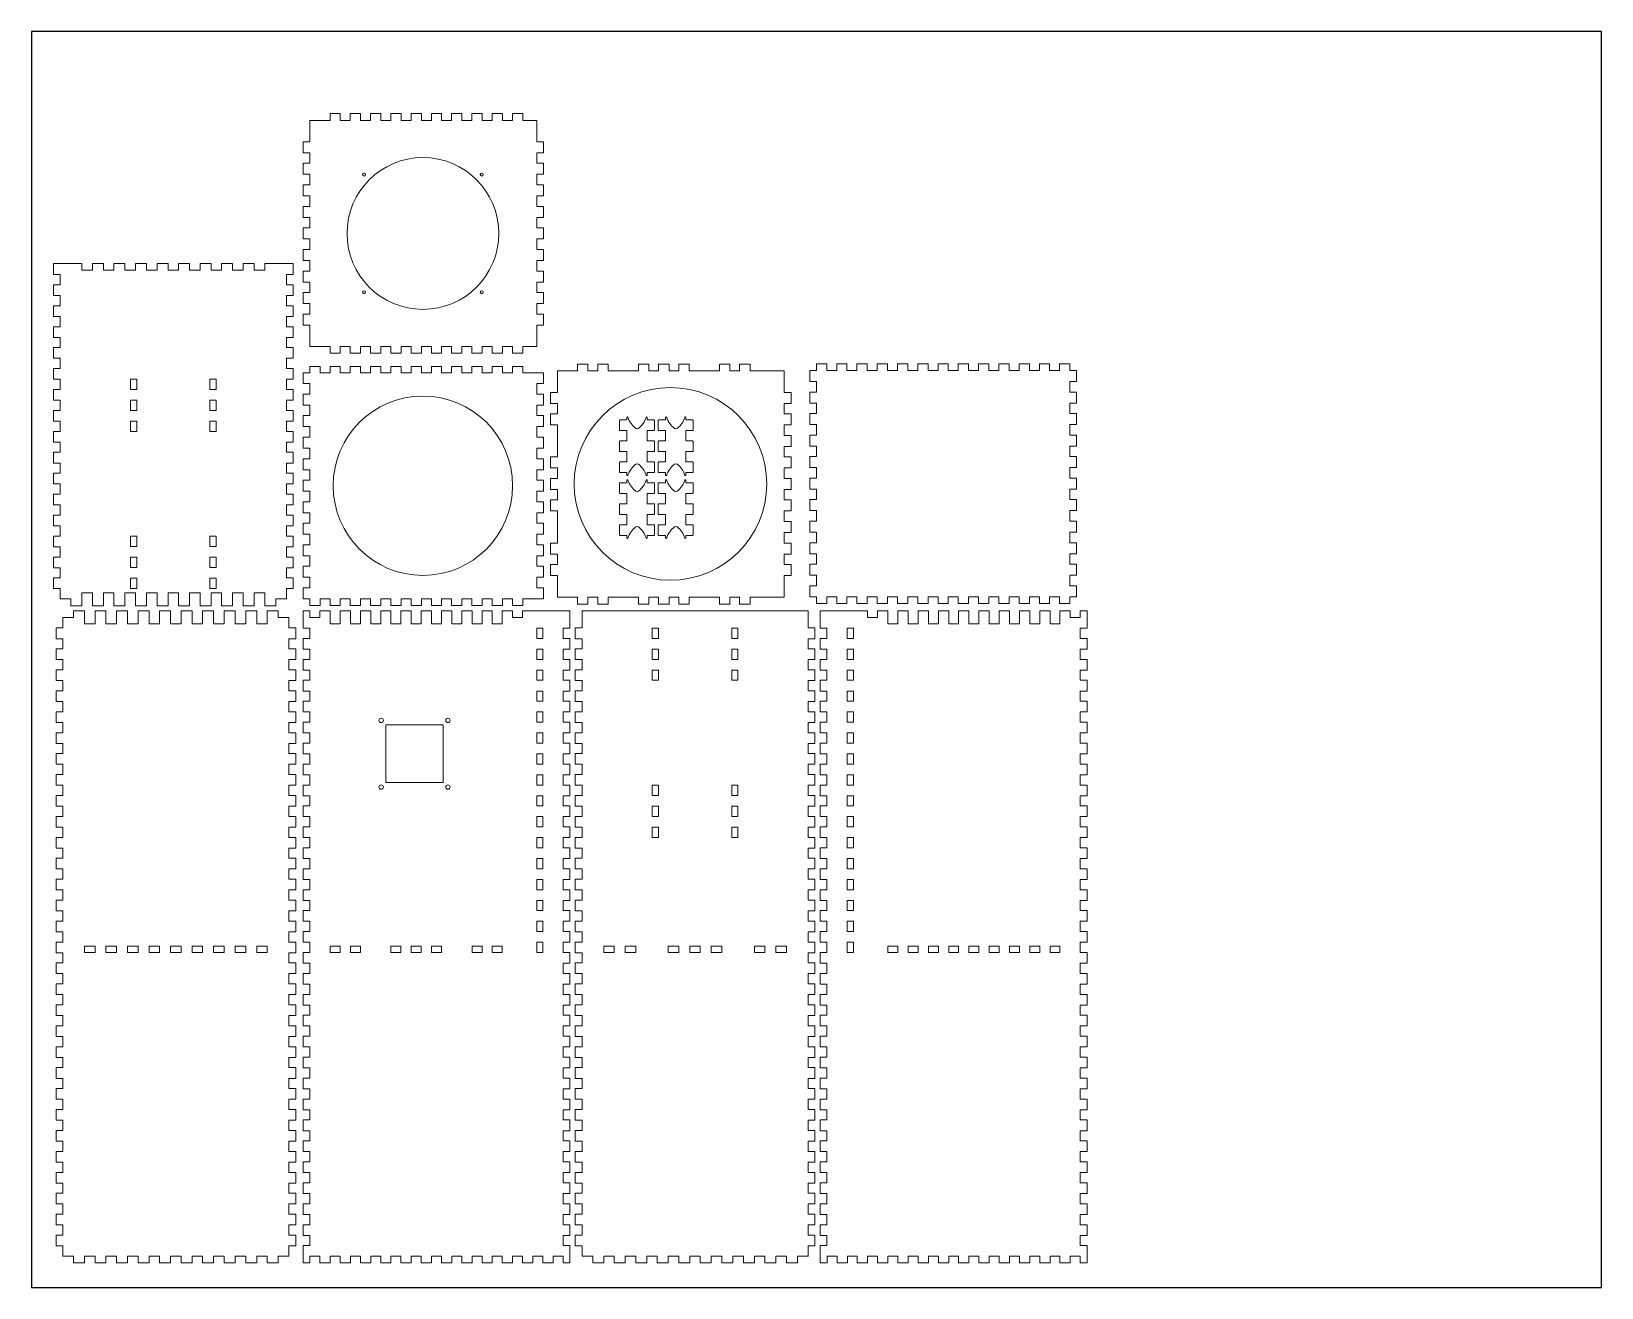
# Model space of a CAD drawing. Header units: millimetres. Extents: x 0 to 1500, y 0 to 1200.
import ezdxf

# ---------------------------------------------------------------- set-up
doc = ezdxf.new("R2010")
doc.units = ezdxf.units.MM
doc.layers.get('0').update_dxf_attribs({"true_color": 0xffffff})
doc.layers.add('cut', color=1, linetype='Continuous', lineweight=20, true_color=0xff0000)

msp = doc.modelspace()

# ---------------------------------------------------------------- linework, layer by layer
for p, q in [((1500, 1200), (0, 1200)), ((0, 1200), (0, 0)), ((1500, 0), (1500, 1200)), ((0, 0), (1500, 0))]:
    msp.add_line(p, q)
at = {"layer": 'cut'}
for p, q in [((275.8, 1115), (266, 1115)), ((266, 1104.6), (266, 1115)), ((275.8, 1115), (285.3, 1115)), ((285.3, 1115), (285.3, 1121.5)), ((285.3, 1121.5), (295.1, 1121.5)), ((295.1, 1121.5), (295.1, 1115)), ((295.1, 1115), (304.6, 1115)), ((304.6, 1115), (304.6, 1121.5)), ((304.6, 1121.5), (314.5, 1121.5)), ((314.5, 1121.5), (314.5, 1115)), ((314.5, 1115), (324, 1115)), ((324, 1115), (324, 1121.5)), ((324, 1121.5), (333.9, 1121.5)), ((333.9, 1121.5), (333.9, 1115)), ((333.9, 1115), (343.3, 1115)), ((343.3, 1115), (343.3, 1121.5)), ((343.3, 1121.5), (353.2, 1121.5)), ((353.2, 1121.5), (353.2, 1115)), ((353.2, 1115), (362.7, 1115)), ((362.7, 1115), (362.7, 1121.5)), ((362.7, 1121.5), (372.6, 1121.5)), ((372.6, 1121.5), (372.6, 1115)), ((372.6, 1115), (382.1, 1115)), ((382.1, 1115), (382.1, 1121.5)), ((382.1, 1121.5), (391.9, 1121.5)), ((391.9, 1121.5), (391.9, 1115)), ((391.9, 1115), (401.4, 1115)), ((401.4, 1115), (401.4, 1121.5)), ((401.4, 1121.5), (411.3, 1121.5)), ((411.3, 1121.5), (411.3, 1115)), ((411.3, 1115), (420.8, 1115)), ((420.8, 1115), (420.8, 1121.5)), ((420.8, 1121.5), (430.7, 1121.5)), ((430.7, 1121.5), (430.7, 1115)), ((430.7, 1115), (440.1, 1115)), ((440.1, 1115), (440.1, 1121.5)), ((440.1, 1121.5), (450, 1121.5)), ((450, 1121.5), (450, 1115)), ((450, 1115), (459.5, 1115)), ((459.5, 1115), (459.5, 1121.5)), ((459.5, 1121.5), (469.4, 1121.5)), ((469.4, 1121.5), (469.4, 1115)), ((469.4, 1115), (478.9, 1115)), ((478.9, 1115), (482.7, 1115)), ((482.7, 1094.5), (482.7, 1115)), ((266, 1094.5), (266, 1104.6)), ((259.5, 1084), (259.5, 1094.5)), ((259.5, 1094.5), (266, 1094.5)), ((266, 1084), (259.5, 1084)), ((266, 1074), (266, 1084)), ((489.2, 1094.5), (482.7, 1094.5)), ((482.7, 1074), (482.7, 1084)), ((482.7, 1084), (489.2, 1084)), ((489.2, 1084), (489.2, 1094.5)), ((259.5, 1063.5), (259.5, 1074)), ((259.5, 1074), (266, 1074)), ((489.2, 1074), (482.7, 1074)), ((489.2, 1063.5), (489.2, 1074)), ((266, 1063.5), (259.5, 1063.5)), ((259.5, 1042.9), (259.5, 1053.4)), ((259.5, 1053.4), (266, 1053.4)), ((266, 1053.4), (266, 1063.5)), ((482.7, 1053.4), (482.7, 1063.5)), ((482.7, 1063.5), (489.2, 1063.5)), ((489.2, 1053.4), (482.7, 1053.4)), ((489.2, 1042.9), (489.2, 1053.4)), ((266, 1042.9), (259.5, 1042.9)), ((266, 1032.8), (266, 1042.9)), ((482.7, 1032.8), (482.7, 1042.9)), ((482.7, 1042.9), (489.2, 1042.9)), ((259.5, 1022.3), (259.5, 1032.8)), ((259.5, 1032.8), (266, 1032.8)), ((266, 1022.3), (259.5, 1022.3)), ((266, 1012.2), (266, 1022.3)), ((489.2, 1032.8), (482.7, 1032.8)), ((482.7, 1012.2), (482.7, 1022.3)), ((482.7, 1022.3), (489.2, 1022.3)), ((489.2, 1022.3), (489.2, 1032.8)), ((259.5, 1001.8), (259.5, 1012.2)), ((259.5, 1012.2), (266, 1012.2)), ((489.2, 1012.2), (482.7, 1012.2)), ((489.2, 1001.8), (489.2, 1012.2)), ((266, 1001.8), (259.5, 1001.8)), ((259.5, 981.2), (259.5, 991.7)), ((259.5, 991.7), (266, 991.7)), ((266, 991.7), (266, 1001.8)), ((482.7, 991.7), (482.7, 1001.8)), ((482.7, 1001.8), (489.2, 1001.8)), ((489.2, 991.7), (482.7, 991.7)), ((489.2, 981.2), (489.2, 991.7)), ((37.7, 978.4), (21.1, 978.4)), ((21.1, 978.4), (21.1, 967.7)), ((48.2, 978.4), (37.7, 978.4)), ((48.2, 971.9), (48.2, 978.4)), ((68.8, 978.4), (58.3, 978.4)), ((58.3, 978.4), (58.3, 971.9)), ((68.8, 971.9), (68.8, 978.4)), ((89.4, 978.4), (78.9, 978.4)), ((78.9, 978.4), (78.9, 971.9)), ((89.4, 971.9), (89.4, 978.4)), ((109.9, 978.4), (99.5, 978.4)), ((99.5, 978.4), (99.5, 971.9)), ((109.9, 971.9), (109.9, 978.4)), ((130.5, 978.4), (120, 978.4)), ((120, 978.4), (120, 971.9)), ((130.5, 971.9), (130.5, 978.4)), ((151.1, 978.4), (140.6, 978.4)), ((140.6, 978.4), (140.6, 971.9)), ((151.1, 971.9), (151.1, 978.4)), ((171.7, 978.4), (161.2, 978.4)), ((161.2, 978.4), (161.2, 971.9)), ((171.7, 971.9), (171.7, 978.4)), ((192.2, 978.4), (181.7, 978.4)), ((181.7, 978.4), (181.7, 971.9)), ((192.2, 971.9), (192.2, 978.4)), ((212.8, 978.4), (202.3, 978.4)), ((202.3, 978.4), (202.3, 971.9)), ((212.8, 971.9), (212.8, 978.4)), ((222.9, 978.4), (250.1, 978.4)), ((222.9, 978.4), (222.9, 971.9)), ((250.1, 978.4), (250.1, 967.7)), ((266, 981.2), (259.5, 981.2)), ((266, 971.1), (266, 981.2)), ((482.7, 971.1), (482.7, 981.2)), ((482.7, 981.2), (489.2, 981.2)), ((21.1, 967.7), (27.6, 967.7)), ((27.6, 967.7), (27.6, 957.9)), ((58.3, 971.9), (48.2, 971.9)), ((78.9, 971.9), (68.8, 971.9)), ((99.5, 971.9), (89.4, 971.9)), ((120, 971.9), (109.9, 971.9)), ((140.6, 971.9), (130.5, 971.9)), ((161.2, 971.9), (151.1, 971.9)), ((181.7, 971.9), (171.7, 971.9)), ((202.3, 971.9), (192.2, 971.9)), ((222.9, 971.9), (212.8, 971.9)), ((250.1, 967.7), (243.6, 967.7)), ((243.6, 967.7), (243.6, 957.9)), ((259.5, 960.6), (259.5, 971.1)), ((259.5, 971.1), (266, 971.1)), ((266, 960.6), (259.5, 960.6)), ((266, 950.5), (266, 960.6)), ((489.2, 971.1), (482.7, 971.1)), ((482.7, 950.5), (482.7, 960.6)), ((482.7, 960.6), (489.2, 960.6)), ((489.2, 960.6), (489.2, 971.1)), ((27.6, 957.9), (21.1, 957.9)), ((21.1, 957.9), (21.1, 947.7)), ((21.1, 947.7), (27.6, 947.7)), ((27.6, 947.7), (27.6, 937.9)), ((243.6, 957.9), (250.1, 957.9)), ((250.1, 947.7), (243.6, 947.7)), ((243.6, 947.7), (243.6, 937.9)), ((250.1, 957.9), (250.1, 947.7)), ((259.5, 940), (259.5, 950.5)), ((259.5, 950.5), (266, 950.5)), ((489.2, 950.5), (482.7, 950.5)), ((489.2, 940), (489.2, 950.5)), ((27.6, 937.9), (21.1, 937.9)), ((21.1, 937.9), (21.1, 927.7)), ((243.6, 937.9), (250.1, 937.9)), ((250.1, 937.9), (250.1, 927.7)), ((266, 940), (259.5, 940)), ((266, 930), (266, 940)), ((482.7, 930), (482.7, 940)), ((482.7, 940), (489.2, 940)), ((21.1, 927.7), (27.6, 927.7)), ((27.6, 917.9), (21.1, 917.9)), ((21.1, 917.9), (21.1, 907.7)), ((27.6, 927.7), (27.6, 917.9)), ((250.1, 927.7), (243.6, 927.7)), ((243.6, 927.7), (243.6, 917.9)), ((243.6, 917.9), (250.1, 917.9)), ((250.1, 917.9), (250.1, 907.7)), ((259.5, 919.5), (259.5, 930)), ((259.5, 930), (266, 930)), ((266, 919.5), (259.5, 919.5)), ((266, 909.4), (266, 919.5)), ((489.2, 930), (482.7, 930)), ((482.7, 899), (482.7, 919.5)), ((482.7, 919.5), (489.2, 919.5)), ((489.2, 919.5), (489.2, 930)), ((21.1, 907.7), (27.6, 907.7)), ((27.6, 907.7), (27.6, 897.9)), ((250.1, 907.7), (243.6, 907.7)), ((243.6, 907.7), (243.6, 897.9)), ((266, 909.4), (266, 899)), ((27.6, 897.9), (21.1, 897.9)), ((21.1, 897.9), (21.1, 887.7)), ((21.1, 887.7), (27.6, 887.7)), ((27.6, 887.7), (27.6, 877.9)), ((243.6, 897.9), (250.1, 897.9)), ((250.1, 887.7), (243.6, 887.7)), ((243.6, 887.7), (243.6, 877.9)), ((250.1, 897.9), (250.1, 887.7)), ((285.3, 899), (266, 899)), ((285.3, 899), (285.3, 892.5)), ((285.3, 892.5), (295.1, 892.5)), ((295.1, 892.5), (295.1, 899)), ((295.1, 899), (304.6, 899)), ((304.6, 899), (304.6, 892.5)), ((304.6, 892.5), (314.5, 892.5)), ((314.5, 892.5), (314.5, 899)), ((314.5, 899), (324, 899)), ((324, 899), (324, 892.5)), ((324, 892.5), (333.9, 892.5)), ((333.9, 892.5), (333.9, 899)), ((333.9, 899), (343.3, 899)), ((343.3, 899), (343.3, 892.5)), ((343.3, 892.5), (353.2, 892.5)), ((353.2, 892.5), (353.2, 899)), ((353.2, 899), (362.7, 899)), ((362.7, 899), (362.7, 892.5)), ((362.7, 892.5), (372.6, 892.5)), ((372.6, 892.5), (372.6, 899)), ((372.6, 899), (382.1, 899)), ((382.1, 899), (382.1, 892.5)), ((382.1, 892.5), (391.9, 892.5)), ((391.9, 892.5), (391.9, 899)), ((391.9, 899), (401.4, 899)), ((401.4, 899), (401.4, 892.5)), ((401.4, 892.5), (411.3, 892.5)), ((411.3, 892.5), (411.3, 899)), ((411.3, 899), (420.8, 899)), ((420.8, 899), (420.8, 892.5)), ((420.8, 892.5), (430.7, 892.5)), ((430.7, 892.5), (430.7, 899)), ((430.7, 899), (440.1, 899)), ((440.1, 899), (440.1, 892.5)), ((440.1, 892.5), (450, 892.5)), ((450, 892.5), (450, 899)), ((450, 899), (459.5, 899)), ((459.5, 899), (459.5, 892.5)), ((459.5, 892.5), (469.4, 892.5)), ((469.4, 892.5), (469.4, 899)), ((469.4, 899), (478.9, 899)), ((478.9, 899), (482.7, 899)), ((27.6, 877.9), (21.1, 877.9)), ((21.1, 877.9), (21.1, 867.7)), ((243.6, 877.9), (250.1, 877.9)), ((250.1, 877.9), (250.1, 867.7)), ((259.5, 863.6), (259.5, 874)), ((259.5, 874), (265.9, 874)), ((265.9, 874), (265.9, 880)), ((265.9, 880), (275.8, 880)), ((275.8, 880), (275.8, 874)), ((275.8, 874), (285.3, 874)), ((285.3, 874), (285.3, 880)), ((285.3, 880), (295.1, 880)), ((295.1, 880), (295.1, 874)), ((295.1, 874), (304.6, 874)), ((304.6, 874), (304.6, 880)), ((304.6, 880), (314.5, 880)), ((314.5, 880), (314.5, 874)), ((314.5, 874), (324, 874)), ((324, 874), (324, 880)), ((324, 880), (333.9, 880)), ((333.9, 880), (333.9, 874)), ((333.9, 874), (343.3, 874)), ((343.3, 874), (343.3, 880)), ((343.3, 880), (353.2, 880)), ((353.2, 880), (353.2, 874)), ((353.2, 874), (362.7, 874)), ((362.7, 874), (362.7, 880)), ((362.7, 880), (372.6, 880)), ((372.6, 880), (372.6, 874)), ((372.6, 874), (382.1, 874)), ((382.1, 874), (382.1, 880)), ((382.1, 880), (391.9, 880)), ((391.9, 880), (391.9, 874)), ((391.9, 874), (401.4, 874)), ((401.4, 874), (401.4, 880)), ((401.4, 880), (411.3, 880)), ((411.3, 880), (411.3, 874)), ((411.3, 874), (420.8, 874)), ((420.8, 874), (420.8, 880)), ((420.8, 880), (430.7, 880)), ((430.7, 880), (430.7, 874)), ((430.7, 874), (440.1, 874)), ((440.1, 874), (440.1, 880)), ((440.1, 880), (450, 880)), ((450, 880), (450, 874)), ((450, 874), (459.5, 874)), ((459.5, 874), (459.5, 880)), ((459.5, 880), (469.4, 880)), ((469.4, 880), (469.4, 874)), ((469.4, 874), (478.9, 874)), ((478.9, 874), (489.2, 874)), ((489.2, 874), (489.2, 863.6)), ((512.3, 875.7), (502.5, 875.7)), ((502.5, 865.3), (502.5, 875.7)), ((512.3, 875.7), (521.8, 875.7)), ((521.8, 875.7), (521.8, 882.2)), ((521.8, 882.2), (531.6, 882.2)), ((531.6, 882.2), (531.6, 875.7)), ((531.6, 875.7), (541.1, 875.7)), ((541.1, 875.7), (541.1, 882.2)), ((541.1, 882.2), (551, 882.2)), ((551, 882.2), (551, 875.7)), ((551, 875.7), (579.8, 875.7)), ((579.8, 875.7), (579.8, 882.2)), ((579.8, 882.2), (589.7, 882.2)), ((589.7, 882.2), (589.7, 875.7)), ((589.7, 875.7), (599.2, 875.7)), ((599.2, 875.7), (599.2, 882.2)), ((599.2, 882.2), (609.1, 882.2)), ((609.1, 882.2), (609.1, 875.7)), ((609.1, 875.7), (618.6, 875.7)), ((618.6, 875.7), (618.6, 882.2)), ((618.6, 882.2), (628.4, 882.2)), ((628.4, 882.2), (628.4, 875.7)), ((628.4, 875.7), (657.3, 875.7)), ((657.3, 875.7), (657.3, 882.2)), ((657.3, 882.2), (667.2, 882.2)), ((667.2, 882.2), (667.2, 875.7)), ((667.2, 875.7), (676.6, 875.7)), ((676.6, 875.7), (676.6, 882.2)), ((676.6, 882.2), (686.5, 882.2)), ((686.5, 882.2), (686.5, 875.7)), ((686.5, 875.7), (719.2, 875.7)), ((719.2, 855.2), (719.2, 875.7)), ((743.5, 865.6), (743.5, 876)), ((743.5, 876), (749.9, 876)), ((749.9, 876), (749.9, 882.5)), ((749.9, 882.5), (759.8, 882.5)), ((759.8, 882.5), (759.8, 876)), ((759.8, 876), (769.3, 876)), ((769.3, 876), (769.3, 882.5)), ((769.3, 882.5), (779.1, 882.5)), ((779.1, 882.5), (779.1, 876)), ((779.1, 876), (788.6, 876)), ((788.6, 876), (788.6, 882.5)), ((788.6, 882.5), (798.5, 882.5)), ((798.5, 882.5), (798.5, 876)), ((798.5, 876), (808, 876)), ((808, 876), (808, 882.5)), ((808, 882.5), (817.9, 882.5)), ((817.9, 882.5), (817.9, 876)), ((817.9, 876), (827.3, 876)), ((827.3, 876), (827.3, 882.5)), ((827.3, 882.5), (837.2, 882.5)), ((837.2, 882.5), (837.2, 876)), ((837.2, 876), (846.7, 876)), ((846.7, 876), (846.7, 882.5)), ((846.7, 882.5), (856.6, 882.5)), ((856.6, 882.5), (856.6, 876)), ((856.6, 876), (866.1, 876)), ((866.1, 876), (866.1, 882.5)), ((866.1, 882.5), (875.9, 882.5)), ((875.9, 882.5), (875.9, 876)), ((875.9, 876), (885.4, 876)), ((885.4, 876), (885.4, 882.5)), ((885.4, 882.5), (895.3, 882.5)), ((895.3, 882.5), (895.3, 876)), ((895.3, 876), (904.8, 876)), ((904.8, 876), (904.8, 882.5)), ((904.8, 882.5), (914.7, 882.5)), ((914.7, 882.5), (914.7, 876)), ((914.7, 876), (924.1, 876)), ((924.1, 876), (924.1, 882.5)), ((924.1, 882.5), (934, 882.5)), ((934, 882.5), (934, 876)), ((934, 876), (943.5, 876)), ((943.5, 876), (943.5, 882.5)), ((943.5, 882.5), (953.4, 882.5)), ((953.4, 882.5), (953.4, 876)), ((953.4, 876), (962.9, 876)), ((962.9, 876), (962.9, 882.5)), ((962.9, 882.5), (972.7, 882.5)), ((972.7, 882.5), (972.7, 876)), ((972.7, 876), (982.2, 876)), ((982.2, 876), (982.2, 882.5)), ((982.2, 882.5), (992.1, 882.5)), ((992.1, 882.5), (992.1, 876)), ((992.1, 876), (998.5, 876)), ((998.5, 876), (998.5, 865.6)), ((21.1, 867.7), (27.6, 867.7)), ((27.6, 857.9), (21.1, 857.9)), ((21.1, 857.9), (21.1, 847.7)), ((27.6, 867.7), (27.6, 857.9)), ((100.6, 867.7), (94.6, 867.7)), ((94.6, 867.7), (94.6, 857.9)), ((94.6, 857.9), (100.6, 857.9)), ((100.6, 867.7), (100.6, 857.9)), ((170.6, 867.7), (176.6, 867.7)), ((170.6, 867.7), (170.6, 857.9)), ((176.6, 857.9), (170.6, 857.9)), ((176.6, 867.7), (176.6, 857.9)), ((250.1, 867.7), (243.6, 867.7)), ((243.6, 867.7), (243.6, 857.9)), ((243.6, 857.9), (250.1, 857.9)), ((250.1, 857.9), (250.1, 847.7)), ((266, 863.6), (259.5, 863.6)), ((266, 853.5), (266, 863.6)), ((482.7, 853.5), (482.7, 863.6)), ((482.7, 863.6), (489.2, 863.6)), ((496, 844.7), (496, 855.2)), ((496, 855.2), (502.5, 855.2)), ((502.5, 855.2), (502.5, 865.3)), ((725.7, 855.2), (719.2, 855.2)), ((725.7, 844.7), (725.7, 855.2)), ((750, 865.6), (743.5, 865.6)), ((743.5, 845), (743.5, 855.5)), ((743.5, 855.5), (750, 855.5)), ((750, 855.5), (750, 865.6)), ((992, 855.5), (992, 865.6)), ((992, 865.6), (998.5, 865.6)), ((998.5, 855.5), (992, 855.5)), ((998.5, 845), (998.5, 855.5)), ((21.1, 847.7), (27.6, 847.7)), ((27.6, 847.7), (27.6, 837.9)), ((100.6, 847.7), (94.6, 847.7)), ((94.6, 847.7), (94.6, 837.9)), ((100.6, 847.7), (100.6, 837.9)), ((170.6, 847.7), (176.6, 847.7)), ((170.6, 847.7), (170.6, 837.9)), ((176.6, 847.7), (176.6, 837.9)), ((250.1, 847.7), (243.6, 847.7)), ((243.6, 847.7), (243.6, 837.9)), ((259.5, 843), (259.5, 853.5)), ((259.5, 853.5), (266, 853.5)), ((266, 843), (259.5, 843)), ((266, 833), (266, 843)), ((489.2, 853.5), (482.7, 853.5)), ((482.7, 833), (482.7, 843)), ((482.7, 843), (489.2, 843)), ((489.2, 843), (489.2, 853.5)), ((502.5, 844.7), (496, 844.7)), ((502.5, 834.7), (502.5, 844.7)), ((719.2, 834.7), (719.2, 844.7)), ((719.2, 844.7), (725.7, 844.7)), ((750, 845), (743.5, 845)), ((750, 835), (750, 845)), ((992, 835), (992, 845)), ((992, 845), (998.5, 845)), ((27.6, 837.9), (21.1, 837.9)), ((21.1, 837.9), (21.1, 827.7)), ((21.1, 827.7), (27.6, 827.7)), ((27.6, 827.7), (27.6, 817.9)), ((94.6, 837.9), (100.6, 837.9)), ((100.6, 827.7), (94.6, 827.7)), ((94.6, 827.7), (94.6, 817.9)), ((100.6, 827.7), (100.6, 817.9)), ((176.6, 837.9), (170.6, 837.9)), ((170.6, 827.7), (176.6, 827.7)), ((170.6, 827.7), (170.6, 817.9)), ((176.6, 827.7), (176.6, 817.9)), ((243.6, 837.9), (250.1, 837.9)), ((250.1, 827.7), (243.6, 827.7)), ((243.6, 827.7), (243.6, 817.9)), ((250.1, 837.9), (250.1, 827.7)), ((259.5, 822.5), (259.5, 833)), ((259.5, 833), (266, 833)), ((489.2, 833), (482.7, 833)), ((489.2, 822.5), (489.2, 833)), ((496, 824.2), (496, 834.7)), ((496, 834.7), (502.5, 834.7)), ((561.9, 819.1), (561.9, 828.3)), ((562.4, 828.8), (568.9, 828.8)), ((568.9, 831.2), (568.9, 828.8)), ((588.1, 831.2), (588.1, 828.8)), ((594.6, 828.8), (588.1, 828.8)), ((595.1, 819.1), (595.1, 828.3)), ((598.9, 819.1), (598.9, 828.3)), ((599.4, 828.8), (605.9, 828.8)), ((605.9, 831.2), (605.9, 828.8)), ((625.1, 831.2), (625.1, 828.8)), ((631.6, 828.8), (625.1, 828.8)), ((632.1, 819.1), (632.1, 828.3)), ((725.7, 834.7), (719.2, 834.7)), ((725.7, 824.2), (725.7, 834.7)), ((743.5, 824.5), (743.5, 835)), ((743.5, 835), (750, 835)), ((998.5, 835), (992, 835)), ((998.5, 824.5), (998.5, 835)), ((27.6, 817.9), (21.1, 817.9)), ((21.1, 817.9), (21.1, 807.7)), ((94.6, 817.9), (100.6, 817.9)), ((176.6, 817.9), (170.6, 817.9)), ((243.6, 817.9), (250.1, 817.9)), ((250.1, 817.9), (250.1, 807.7)), ((266, 822.5), (259.5, 822.5)), ((259.5, 801.9), (259.5, 812.4)), ((259.5, 812.4), (266, 812.4)), ((266, 812.4), (266, 822.5)), ((482.7, 812.4), (482.7, 822.5)), ((482.7, 822.5), (489.2, 822.5)), ((489.2, 812.4), (482.7, 812.4)), ((489.2, 801.9), (489.2, 812.4)), ((502.5, 824.2), (496, 824.2)), ((502.5, 793.5), (502.5, 824.2)), ((568.9, 818.6), (562.4, 818.6)), ((568.9, 808.8), (568.9, 818.6)), ((588.1, 808.8), (588.1, 818.6)), ((588.1, 818.6), (594.6, 818.6)), ((605.9, 818.6), (599.4, 818.6)), ((605.9, 808.8), (605.9, 818.6)), ((625.1, 808.8), (625.1, 818.6)), ((625.1, 818.6), (631.6, 818.6)), ((719.2, 814.1), (719.2, 824.2)), ((719.2, 824.2), (725.7, 824.2)), ((725.7, 814.1), (719.2, 814.1)), ((725.7, 803.6), (725.7, 814.1)), ((750, 824.5), (743.5, 824.5)), ((743.5, 803.9), (743.5, 814.4)), ((743.5, 814.4), (750, 814.4)), ((750, 814.4), (750, 824.5)), ((992, 814.4), (992, 824.5)), ((992, 824.5), (998.5, 824.5)), ((998.5, 814.4), (992, 814.4)), ((998.5, 803.9), (998.5, 814.4)), ((21.1, 807.7), (27.6, 807.7)), ((27.6, 797.9), (21.1, 797.9)), ((21.1, 797.9), (21.1, 787.7)), ((27.6, 807.7), (27.6, 797.9)), ((250.1, 807.7), (243.6, 807.7)), ((243.6, 807.7), (243.6, 797.9)), ((243.6, 797.9), (250.1, 797.9)), ((250.1, 797.9), (250.1, 787.7)), ((266, 801.9), (259.5, 801.9)), ((266, 791.8), (266, 801.9)), ((482.7, 791.8), (482.7, 801.9)), ((482.7, 801.9), (489.2, 801.9)), ((561.9, 799.1), (561.9, 808.3)), ((562.4, 808.8), (568.9, 808.8)), ((568.9, 798.6), (562.4, 798.6)), ((568.9, 788.8), (568.9, 798.6)), ((594.6, 808.8), (588.1, 808.8)), ((588.1, 788.8), (588.1, 798.6)), ((588.1, 798.6), (594.6, 798.6)), ((595.1, 799.1), (595.1, 808.3)), ((598.9, 799.1), (598.9, 808.3)), ((599.4, 808.8), (605.9, 808.8)), ((605.9, 798.6), (599.4, 798.6)), ((605.9, 788.8), (605.9, 798.6)), ((631.6, 808.8), (625.1, 808.8)), ((625.1, 788.8), (625.1, 798.6)), ((625.1, 798.6), (631.6, 798.6)), ((632.1, 799.1), (632.1, 808.3)), ((719.2, 793.5), (719.2, 803.6)), ((719.2, 803.6), (725.7, 803.6)), ((750, 803.9), (743.5, 803.9)), ((750, 793.8), (750, 803.9)), ((992, 793.8), (992, 803.9)), ((992, 803.9), (998.5, 803.9)), ((21.1, 787.7), (27.6, 787.7)), ((27.6, 787.7), (27.6, 777.9)), ((250.1, 787.7), (243.6, 787.7)), ((243.6, 787.7), (243.6, 777.9)), ((259.5, 781.3), (259.5, 791.8)), ((259.5, 791.8), (266, 791.8)), ((266, 781.3), (259.5, 781.3)), ((266, 771.2), (266, 781.3)), ((489.2, 791.8), (482.7, 791.8)), ((482.7, 771.2), (482.7, 781.3)), ((482.7, 781.3), (489.2, 781.3)), ((489.2, 781.3), (489.2, 791.8)), ((496, 783), (496, 793.5)), ((496, 793.5), (502.5, 793.5)), ((502.5, 783), (496, 783)), ((502.5, 772.9), (502.5, 783)), ((561.9, 779.1), (561.9, 788.3)), ((562.4, 788.8), (568.9, 788.8)), ((594.6, 788.8), (588.1, 788.8)), ((595.1, 779.1), (595.1, 788.3)), ((598.9, 779.1), (598.9, 788.3)), ((599.4, 788.8), (605.9, 788.8)), ((631.6, 788.8), (625.1, 788.8)), ((632.1, 779.1), (632.1, 788.3)), ((725.7, 793.5), (719.2, 793.5)), ((719.2, 772.9), (719.2, 783)), ((719.2, 783), (725.7, 783)), ((725.7, 783), (725.7, 793.5)), ((743.5, 783.3), (743.5, 793.8)), ((743.5, 793.8), (750, 793.8)), ((750, 783.3), (743.5, 783.3)), ((750, 773.2), (750, 783.3)), ((998.5, 793.8), (992, 793.8)), ((992, 773.2), (992, 783.3)), ((992, 783.3), (998.5, 783.3)), ((998.5, 783.3), (998.5, 793.8)), ((27.6, 777.9), (21.1, 777.9)), ((21.1, 777.9), (21.1, 767.7)), ((21.1, 767.7), (27.6, 767.7)), ((27.6, 767.7), (27.6, 757.9)), ((243.6, 777.9), (250.1, 777.9)), ((250.1, 767.7), (243.6, 767.7)), ((243.6, 767.7), (243.6, 757.9)), ((250.1, 777.9), (250.1, 767.7)), ((259.5, 760.8), (259.5, 771.2)), ((259.5, 771.2), (266, 771.2)), ((489.2, 771.2), (482.7, 771.2)), ((489.2, 760.8), (489.2, 771.2)), ((496, 762.5), (496, 772.9)), ((496, 772.9), (502.5, 772.9)), ((561.9, 759.1), (561.9, 768.3)), ((568.9, 778.6), (562.4, 778.6)), ((562.4, 768.8), (568.9, 768.8)), ((568.9, 776.2), (568.9, 778.6)), ((568.9, 771.2), (568.9, 768.8)), ((588.1, 778.6), (594.6, 778.6)), ((588.1, 776.2), (588.1, 778.6)), ((588.1, 771.2), (588.1, 768.8)), ((594.6, 768.8), (588.1, 768.8)), ((595.1, 759.1), (595.1, 768.3)), ((598.9, 759.1), (598.9, 768.3)), ((605.9, 778.6), (599.4, 778.6)), ((599.4, 768.8), (605.9, 768.8)), ((605.9, 776.2), (605.9, 778.6)), ((605.9, 771.2), (605.9, 768.8)), ((625.1, 778.6), (631.6, 778.6)), ((625.1, 776.2), (625.1, 778.6)), ((625.1, 771.2), (625.1, 768.8)), ((631.6, 768.8), (625.1, 768.8)), ((632.1, 759.1), (632.1, 768.3)), ((725.7, 772.9), (719.2, 772.9)), ((725.7, 762.5), (725.7, 772.9)), ((743.5, 762.8), (743.5, 773.2)), ((743.5, 773.2), (750, 773.2)), ((998.5, 773.2), (992, 773.2)), ((998.5, 762.8), (998.5, 773.2)), ((27.6, 757.9), (21.1, 757.9)), ((21.1, 757.9), (21.1, 747.7)), ((243.6, 757.9), (250.1, 757.9)), ((250.1, 757.9), (250.1, 747.7)), ((266, 760.8), (259.5, 760.8)), ((259.5, 740.2), (259.5, 750.7)), ((259.5, 750.7), (266, 750.7)), ((266, 750.7), (266, 760.8)), ((482.7, 750.7), (482.7, 760.8)), ((482.7, 760.8), (489.2, 760.8)), ((489.2, 750.7), (482.7, 750.7)), ((489.2, 740.2), (489.2, 750.7)), ((502.5, 762.5), (496, 762.5)), ((496, 741.9), (496, 752.4)), ((496, 752.4), (502.5, 752.4)), ((502.5, 752.4), (502.5, 762.5)), ((568.9, 758.6), (562.4, 758.6)), ((568.9, 748.8), (568.9, 758.6)), ((588.1, 748.8), (588.1, 758.6)), ((588.1, 758.6), (594.6, 758.6)), ((605.9, 758.6), (599.4, 758.6)), ((605.9, 748.8), (605.9, 758.6)), ((625.1, 748.8), (625.1, 758.6)), ((625.1, 758.6), (631.6, 758.6)), ((719.2, 752.4), (719.2, 762.5)), ((719.2, 762.5), (725.7, 762.5)), ((725.7, 752.4), (719.2, 752.4)), ((725.7, 741.9), (725.7, 752.4)), ((750, 762.8), (743.5, 762.8)), ((743.5, 742.2), (743.5, 752.7)), ((743.5, 752.7), (750, 752.7)), ((750, 752.7), (750, 762.8)), ((992, 752.7), (992, 762.8)), ((992, 762.8), (998.5, 762.8)), ((998.5, 752.7), (992, 752.7)), ((998.5, 742.2), (998.5, 752.7)), ((21.1, 747.7), (27.6, 747.7)), ((27.6, 737.9), (21.1, 737.9)), ((21.1, 737.9), (21.1, 727.7)), ((27.6, 747.7), (27.6, 737.9)), ((250.1, 747.7), (243.6, 747.7)), ((243.6, 747.7), (243.6, 737.9)), ((243.6, 737.9), (250.1, 737.9)), ((250.1, 737.9), (250.1, 727.7)), ((266, 740.2), (259.5, 740.2)), ((266, 730.1), (266, 740.2)), ((482.7, 730.1), (482.7, 740.2)), ((482.7, 740.2), (489.2, 740.2)), ((502.5, 741.9), (496, 741.9)), ((502.5, 711.2), (502.5, 741.9)), ((561.9, 739.1), (561.9, 748.3)), ((562.4, 748.8), (568.9, 748.8)), ((568.9, 738.6), (562.4, 738.6)), ((568.9, 728.8), (568.9, 738.6)), ((594.6, 748.8), (588.1, 748.8)), ((588.1, 728.8), (588.1, 738.6)), ((588.1, 738.6), (594.6, 738.6)), ((595.1, 739.1), (595.1, 748.3)), ((598.9, 739.1), (598.9, 748.3)), ((599.4, 748.8), (605.9, 748.8)), ((605.9, 738.6), (599.4, 738.6)), ((605.9, 728.8), (605.9, 738.6)), ((631.6, 748.8), (625.1, 748.8)), ((625.1, 728.8), (625.1, 738.6)), ((625.1, 738.6), (631.6, 738.6)), ((632.1, 739.1), (632.1, 748.3)), ((719.2, 731.8), (719.2, 741.9)), ((719.2, 741.9), (725.7, 741.9)), ((750, 742.2), (743.5, 742.2)), ((750, 732.1), (750, 742.2)), ((992, 732.1), (992, 742.2)), ((992, 742.2), (998.5, 742.2)), ((21.1, 727.7), (27.6, 727.7)), ((27.6, 727.7), (27.6, 717.9)), ((250.1, 727.7), (243.6, 727.7)), ((243.6, 727.7), (243.6, 717.9)), ((259.5, 719.6), (259.5, 730.1)), ((259.5, 730.1), (266, 730.1)), ((489.2, 730.1), (482.7, 730.1)), ((489.2, 719.6), (489.2, 730.1)), ((561.9, 719.1), (561.9, 728.3)), ((562.4, 728.8), (568.9, 728.8)), ((594.6, 728.8), (588.1, 728.8)), ((595.1, 719.1), (595.1, 728.3)), ((598.9, 719.1), (598.9, 728.3)), ((599.4, 728.8), (605.9, 728.8)), ((631.6, 728.8), (625.1, 728.8)), ((632.1, 719.1), (632.1, 728.3)), ((725.7, 731.8), (719.2, 731.8)), ((719.2, 711.2), (719.2, 721.3)), ((719.2, 721.3), (725.7, 721.3)), ((725.7, 721.3), (725.7, 731.8)), ((743.5, 721.6), (743.5, 732.1)), ((743.5, 732.1), (750, 732.1)), ((750, 721.6), (743.5, 721.6)), ((750, 711.5), (750, 721.6)), ((998.5, 732.1), (992, 732.1)), ((992, 711.5), (992, 721.6)), ((992, 721.6), (998.5, 721.6)), ((998.5, 721.6), (998.5, 732.1)), ((27.6, 717.9), (21.1, 717.9)), ((21.1, 717.9), (21.1, 707.7)), ((21.1, 707.7), (27.6, 707.7)), ((27.6, 707.7), (27.6, 697.9)), ((100.6, 717.7), (94.6, 717.7)), ((94.6, 717.7), (94.6, 707.9)), ((94.6, 707.9), (100.6, 707.9)), ((100.6, 717.7), (100.6, 707.9)), ((170.6, 717.7), (176.6, 717.7)), ((170.6, 717.7), (170.6, 707.9)), ((176.6, 707.9), (170.6, 707.9)), ((176.6, 717.7), (176.6, 707.9)), ((243.6, 717.9), (250.1, 717.9)), ((250.1, 707.7), (243.6, 707.7)), ((243.6, 707.7), (243.6, 697.9)), ((250.1, 717.9), (250.1, 707.7)), ((266, 719.6), (259.5, 719.6)), ((259.5, 699), (259.5, 709.5)), ((259.5, 709.5), (266, 709.5)), ((266, 709.5), (266, 719.6)), ((482.7, 709.5), (482.7, 719.6)), ((482.7, 719.6), (489.2, 719.6)), ((489.2, 709.5), (482.7, 709.5)), ((489.2, 699), (489.2, 709.5)), ((496, 700.7), (496, 711.2)), ((496, 711.2), (502.5, 711.2)), ((568.9, 718.6), (562.4, 718.6)), ((568.9, 716.2), (568.9, 718.6)), ((588.1, 718.6), (594.6, 718.6)), ((588.1, 716.2), (588.1, 718.6)), ((605.9, 718.6), (599.4, 718.6)), ((605.9, 716.2), (605.9, 718.6)), ((625.1, 718.6), (631.6, 718.6)), ((625.1, 716.2), (625.1, 718.6)), ((725.7, 711.2), (719.2, 711.2)), ((725.7, 700.7), (725.7, 711.2)), ((743.5, 701), (743.5, 711.5)), ((743.5, 711.5), (750, 711.5)), ((998.5, 711.5), (992, 711.5)), ((998.5, 701), (998.5, 711.5)), ((27.6, 697.9), (21.1, 697.9)), ((21.1, 697.9), (21.1, 687.7)), ((100.6, 697.7), (94.6, 697.7)), ((94.6, 697.7), (94.6, 687.9)), ((100.6, 697.7), (100.6, 687.9)), ((170.6, 697.7), (176.6, 697.7)), ((170.6, 697.7), (170.6, 687.9)), ((176.6, 697.7), (176.6, 687.9)), ((243.6, 697.9), (250.1, 697.9)), ((250.1, 697.9), (250.1, 687.7)), ((266, 699), (259.5, 699)), ((266, 689), (266, 699)), ((482.7, 689), (482.7, 699)), ((482.7, 699), (489.2, 699)), ((502.5, 700.7), (496, 700.7)), ((496, 680.2), (496, 690.7)), ((496, 690.7), (502.5, 690.7)), ((502.5, 690.7), (502.5, 700.7)), ((719.2, 690.7), (719.2, 700.7)), ((719.2, 700.7), (725.7, 700.7)), ((725.7, 690.7), (719.2, 690.7)), ((725.7, 680.2), (725.7, 690.7)), ((750, 701), (743.5, 701)), ((743.5, 680.5), (743.5, 691)), ((743.5, 691), (750, 691)), ((750, 691), (750, 701)), ((992, 691), (992, 701)), ((992, 701), (998.5, 701)), ((998.5, 691), (992, 691)), ((998.5, 680.5), (998.5, 691)), ((21.1, 687.7), (27.6, 687.7)), ((27.6, 677.9), (21.1, 677.9)), ((21.1, 677.9), (21.1, 667.7)), ((27.6, 687.7), (27.6, 677.9)), ((94.6, 687.9), (100.6, 687.9)), ((100.6, 677.7), (94.6, 677.7)), ((94.6, 677.7), (94.6, 667.9)), ((100.6, 677.7), (100.6, 667.9)), ((176.6, 687.9), (170.6, 687.9)), ((170.6, 677.7), (176.6, 677.7)), ((170.6, 677.7), (170.6, 667.9)), ((176.6, 677.7), (176.6, 667.9)), ((250.1, 687.7), (243.6, 687.7)), ((243.6, 687.7), (243.6, 677.9)), ((243.6, 677.9), (250.1, 677.9)), ((250.1, 677.9), (250.1, 667.7)), ((259.5, 678.5), (259.5, 689)), ((259.5, 689), (266, 689)), ((266, 678.5), (259.5, 678.5)), ((266, 668.4), (266, 678.5)), ((489.2, 689), (482.7, 689)), ((482.7, 668.4), (482.7, 678.5)), ((482.7, 678.5), (489.2, 678.5)), ((489.2, 678.5), (489.2, 689)), ((502.5, 680.2), (496, 680.2)), ((502.5, 670.1), (502.5, 680.2)), ((719.2, 659.7), (719.2, 680.2)), ((719.2, 680.2), (725.7, 680.2)), ((750, 680.5), (743.5, 680.5)), ((750, 670.4), (750, 680.5)), ((992, 670.4), (992, 680.5)), ((992, 680.5), (998.5, 680.5)), ((21.1, 667.7), (27.6, 667.7)), ((27.6, 667.7), (27.6, 657.8)), ((58.3, 663.8), (48.2, 663.8)), ((48.2, 663.8), (48.2, 651.3)), ((58.3, 651.3), (58.3, 663.8)), ((78.9, 663.8), (68.8, 663.8)), ((68.8, 663.8), (68.8, 651.3)), ((78.9, 651.3), (78.9, 663.8)), ((99.5, 663.8), (89.4, 663.8)), ((89.4, 663.8), (89.4, 651.3)), ((94.6, 667.9), (100.6, 667.9)), ((99.5, 651.3), (99.5, 663.8)), ((120, 663.8), (109.9, 663.8)), ((109.9, 663.8), (109.9, 651.3)), ((120, 651.3), (120, 663.8)), ((140.6, 663.8), (130.5, 663.8)), ((130.5, 663.8), (130.5, 651.3)), ((140.6, 651.3), (140.6, 663.8)), ((161.2, 663.8), (151.1, 663.8)), ((151.1, 663.8), (151.1, 651.3)), ((161.2, 651.3), (161.2, 663.8)), ((176.6, 667.9), (170.6, 667.9)), ((181.7, 663.8), (171.7, 663.8)), ((171.7, 663.8), (171.7, 651.3)), ((181.7, 651.3), (181.7, 663.8)), ((202.3, 663.8), (192.2, 663.8)), ((192.2, 663.8), (192.2, 651.3)), ((202.3, 651.3), (202.3, 663.8)), ((222.9, 663.8), (212.8, 663.8)), ((212.8, 663.8), (212.8, 651.3)), ((222.9, 651.3), (222.9, 663.8)), ((250.1, 667.7), (243.6, 667.7)), ((243.6, 667.7), (243.6, 657.8)), ((259.5, 668.4), (266, 668.4)), ((259.5, 668.4), (259.5, 658)), ((489.2, 668.4), (482.7, 668.4)), ((489.2, 668.4), (489.2, 658)), ((502.5, 670.1), (502.5, 659.7)), ((743.5, 670.4), (750, 670.4)), ((743.5, 670.4), (743.5, 660)), ((743.5, 660), (749.9, 660)), ((749.9, 660), (749.9, 653.5)), ((759.8, 653.5), (759.8, 660)), ((759.8, 660), (769.3, 660)), ((769.3, 660), (769.3, 653.5)), ((779.1, 653.5), (779.1, 660)), ((779.1, 660), (788.6, 660)), ((788.6, 660), (788.6, 653.5)), ((798.5, 653.5), (798.5, 660)), ((798.5, 660), (808, 660)), ((808, 660), (808, 653.5)), ((817.9, 653.5), (817.9, 660)), ((817.9, 660), (827.3, 660)), ((827.3, 660), (827.3, 653.5)), ((837.2, 653.5), (837.2, 660)), ((837.2, 660), (846.7, 660)), ((846.7, 660), (846.7, 653.5)), ((856.6, 653.5), (856.6, 660)), ((856.6, 660), (866.1, 660)), ((866.1, 660), (866.1, 653.5)), ((875.9, 653.5), (875.9, 660)), ((875.9, 660), (885.4, 660)), ((885.4, 660), (885.4, 653.5)), ((895.3, 653.5), (895.3, 660)), ((895.3, 660), (904.8, 660)), ((904.8, 660), (904.8, 653.5)), ((914.7, 653.5), (914.7, 660)), ((914.7, 660), (924.1, 660)), ((924.1, 660), (924.1, 653.5)), ((934, 653.5), (934, 660)), ((934, 660), (943.5, 660)), ((943.5, 660), (943.5, 653.5)), ((953.4, 653.5), (953.4, 660)), ((953.4, 660), (962.9, 660)), ((962.9, 660), (962.9, 653.5)), ((972.7, 653.5), (972.7, 660)), ((972.7, 660), (982.2, 660)), ((982.2, 660), (982.2, 653.5)), ((998.5, 670.4), (992, 670.4)), ((992.1, 653.5), (992.1, 660)), ((992.1, 660), (998.5, 660)), ((998.5, 660), (998.5, 670.4)), ((27.6, 657.8), (37.7, 657.8)), ((37.7, 651.3), (37.7, 657.8)), ((48.2, 651.3), (37.7, 651.3)), ((40.2, 640), (40.2, 646.5)), ((40.2, 646.5), (50.7, 646.5)), ((50.7, 646.5), (50.7, 634)), ((68.8, 651.3), (58.3, 651.3)), ((60.8, 634), (60.8, 646.5)), ((60.8, 646.5), (71.2, 646.5)), ((71.2, 646.5), (71.2, 634)), ((89.4, 651.3), (78.9, 651.3)), ((81.3, 634), (81.3, 646.5)), ((81.3, 646.5), (91.8, 646.5)), ((91.8, 646.5), (91.8, 634)), ((109.9, 651.3), (99.5, 651.3)), ((101.9, 634), (101.9, 646.5)), ((101.9, 646.5), (112.4, 646.5)), ((112.4, 646.5), (112.4, 634)), ((130.5, 651.3), (120, 651.3)), ((122.5, 634), (122.5, 646.5)), ((122.5, 646.5), (133, 646.5)), ((133, 646.5), (133, 634)), ((151.1, 651.3), (140.6, 651.3)), ((143, 634), (143, 646.5)), ((143, 646.5), (153.5, 646.5)), ((153.5, 646.5), (153.5, 634)), ((171.7, 651.3), (161.2, 651.3)), ((163.6, 634), (163.6, 646.5)), ((163.6, 646.5), (174.1, 646.5)), ((174.1, 646.5), (174.1, 634)), ((192.2, 651.3), (181.7, 651.3)), ((184.2, 634), (184.2, 646.5)), ((184.2, 646.5), (194.7, 646.5)), ((194.7, 646.5), (194.7, 634)), ((212.8, 651.3), (202.3, 651.3)), ((204.8, 634), (204.8, 646.5)), ((204.8, 646.5), (215.2, 646.5)), ((215.2, 646.5), (215.2, 634)), ((233.4, 651.3), (222.9, 651.3)), ((225.3, 634), (225.3, 646.5)), ((225.3, 646.5), (235.8, 646.5)), ((233.4, 657.8), (233.4, 651.3)), ((243.6, 657.8), (233.4, 657.8)), ((235.8, 646.5), (235.8, 640)), ((259.5, 658), (265.9, 658)), ((259.5, 629.9), (259.5, 646.5)), ((259.5, 646.5), (266.1, 646.5)), ((265.9, 658), (265.9, 651.5)), ((265.9, 651.5), (275.8, 651.5)), ((266.1, 646.5), (266.1, 640)), ((275.6, 640), (275.6, 646.5)), ((275.6, 646.5), (285.5, 646.5)), ((275.8, 651.5), (275.8, 658)), ((275.8, 658), (285.3, 658)), ((285.3, 658), (285.3, 651.5)), ((285.3, 651.5), (295.1, 651.5)), ((285.5, 646.5), (285.5, 634)), ((294.9, 634), (294.9, 646.5)), ((294.9, 646.5), (304.8, 646.5)), ((295.1, 651.5), (295.1, 658)), ((295.1, 658), (304.6, 658)), ((304.6, 658), (304.6, 651.5)), ((304.6, 651.5), (314.5, 651.5)), ((304.8, 646.5), (304.8, 634)), ((314.3, 634), (314.3, 646.5)), ((314.3, 646.5), (324.2, 646.5)), ((314.5, 651.5), (314.5, 658)), ((314.5, 658), (324, 658)), ((324, 658), (324, 651.5)), ((324, 651.5), (333.9, 651.5)), ((324.2, 646.5), (324.2, 634)), ((333.7, 634), (333.7, 646.5)), ((333.7, 646.5), (343.5, 646.5)), ((333.9, 651.5), (333.9, 658)), ((333.9, 658), (343.3, 658)), ((343.3, 658), (343.3, 651.5)), ((343.3, 651.5), (353.2, 651.5)), ((343.5, 646.5), (343.5, 634)), ((353, 634), (353, 646.5)), ((353, 646.5), (362.9, 646.5)), ((353.2, 651.5), (353.2, 658)), ((353.2, 658), (362.7, 658)), ((362.7, 658), (362.7, 651.5)), ((362.7, 651.5), (372.6, 651.5)), ((362.9, 646.5), (362.9, 634)), ((372.4, 634), (372.4, 646.5)), ((372.4, 646.5), (382.3, 646.5)), ((372.6, 651.5), (372.6, 658)), ((372.6, 658), (382.1, 658)), ((382.1, 658), (382.1, 651.5)), ((382.1, 651.5), (391.9, 651.5)), ((382.3, 646.5), (382.3, 634)), ((391.7, 634), (391.7, 646.5)), ((391.7, 646.5), (401.6, 646.5)), ((391.9, 651.5), (391.9, 658)), ((391.9, 658), (401.4, 658)), ((401.4, 658), (401.4, 651.5)), ((401.4, 651.5), (411.3, 651.5)), ((401.6, 646.5), (401.6, 634)), ((411.1, 634), (411.1, 646.5)), ((411.1, 646.5), (421, 646.5)), ((411.3, 651.5), (411.3, 658)), ((411.3, 658), (420.8, 658)), ((420.8, 658), (420.8, 651.5)), ((420.8, 651.5), (430.7, 651.5)), ((421, 646.5), (421, 634)), ((430.5, 634), (430.5, 646.5)), ((430.5, 646.5), (440.3, 646.5)), ((430.7, 651.5), (430.7, 658)), ((430.7, 658), (440.1, 658)), ((440.1, 658), (440.1, 651.5)), ((440.1, 651.5), (450, 651.5)), ((440.3, 646.5), (440.3, 634)), ((449.8, 634), (449.8, 646.5)), ((449.8, 646.5), (459.7, 646.5)), ((450, 651.5), (450, 658)), ((450, 658), (459.5, 658)), ((459.5, 658), (459.5, 651.5)), ((459.5, 651.5), (469.4, 651.5)), ((459.7, 646.5), (459.7, 640)), ((469.2, 640), (469.2, 646.5)), ((514.5, 646.5), (469.2, 646.5)), ((469.4, 651.5), (469.4, 658)), ((469.4, 658), (478.9, 658)), ((478.9, 658), (489.2, 658)), ((521.8, 659.7), (502.5, 659.7)), ((514.5, 629.9), (514.5, 646.5)), ((521.8, 659.7), (521.8, 652.7)), ((521.8, 652.7), (531.6, 652.7)), ((526, 646.5), (742, 646.5)), ((526, 640), (526, 646.5)), ((531.6, 652.7), (531.6, 659.7)), ((531.6, 659.7), (541.1, 659.7)), ((541.1, 659.7), (541.1, 652.7)), ((541.1, 652.7), (551, 652.7)), ((551, 652.7), (551, 659.7)), ((551, 659.7), (579.8, 659.7)), ((579.8, 659.7), (579.8, 652.7)), ((579.8, 652.7), (589.7, 652.7)), ((589.7, 652.7), (589.7, 659.7)), ((589.7, 659.7), (599.2, 659.7)), ((599.2, 659.7), (599.2, 652.7)), ((599.2, 652.7), (609.1, 652.7)), ((609.1, 652.7), (609.1, 659.7)), ((609.1, 659.7), (618.6, 659.7)), ((618.6, 659.7), (618.6, 652.7)), ((618.6, 652.7), (628.4, 652.7)), ((628.4, 652.7), (628.4, 659.7)), ((628.4, 659.7), (657.3, 659.7)), ((657.3, 659.7), (657.3, 652.7)), ((657.3, 652.7), (667.2, 652.7)), ((667.2, 652.7), (667.2, 659.7)), ((667.2, 659.7), (676.6, 659.7)), ((676.6, 659.7), (676.6, 652.7)), ((676.6, 652.7), (686.5, 652.7)), ((686.5, 652.7), (686.5, 659.7)), ((686.5, 659.7), (715.4, 659.7)), ((715.4, 659.7), (719.2, 659.7)), ((742, 640), (742, 646.5)), ((749.9, 653.5), (759.8, 653.5)), ((753.5, 629.9), (753.5, 646.5)), ((753.5, 646.5), (798.8, 646.5)), ((769.3, 653.5), (779.1, 653.5)), ((788.6, 653.5), (798.5, 653.5)), ((798.8, 640), (798.8, 646.5)), ((808, 653.5), (817.9, 653.5)), ((818.2, 646.5), (808.3, 646.5)), ((808.3, 646.5), (808.3, 640)), ((818.2, 634), (818.2, 646.5)), ((827.3, 653.5), (837.2, 653.5)), ((837.5, 646.5), (827.7, 646.5)), ((827.7, 646.5), (827.7, 634)), ((837.5, 634), (837.5, 646.5)), ((846.7, 653.5), (856.6, 653.5)), ((856.9, 646.5), (847, 646.5)), ((847, 646.5), (847, 634)), ((856.9, 634), (856.9, 646.5)), ((866.1, 653.5), (875.9, 653.5)), ((876.3, 646.5), (866.4, 646.5)), ((866.4, 646.5), (866.4, 634)), ((876.3, 634), (876.3, 646.5)), ((885.4, 653.5), (895.3, 653.5)), ((895.6, 646.5), (885.7, 646.5)), ((885.7, 646.5), (885.7, 634)), ((895.6, 634), (895.6, 646.5)), ((904.8, 653.5), (914.7, 653.5)), ((915, 646.5), (905.1, 646.5)), ((905.1, 646.5), (905.1, 634)), ((915, 634), (915, 646.5)), ((924.1, 653.5), (934, 653.5)), ((934.3, 646.5), (924.5, 646.5)), ((924.5, 646.5), (924.5, 634)), ((934.3, 634), (934.3, 646.5)), ((943.5, 653.5), (953.4, 653.5)), ((953.7, 646.5), (943.8, 646.5)), ((943.8, 646.5), (943.8, 634)), ((953.7, 634), (953.7, 646.5)), ((962.9, 653.5), (972.7, 653.5)), ((973.1, 646.5), (963.2, 646.5)), ((963.2, 646.5), (963.2, 634)), ((973.1, 634), (973.1, 646.5)), ((982.2, 653.5), (992.1, 653.5)), ((992.4, 646.5), (982.5, 646.5)), ((982.5, 646.5), (982.5, 634)), ((992.4, 640), (992.4, 646.5)), ((1008.5, 646.5), (1001.9, 646.5)), ((1001.9, 646.5), (1001.9, 640)), ((1008.5, 629.9), (1008.5, 646.5)), ((30, 630.1), (23.5, 630.1)), ((23.5, 619.9), (23.5, 630.1)), ((30, 630.1), (30, 640)), ((30, 640), (40.2, 640)), ((50.7, 634), (60.8, 634)), ((71.2, 634), (81.3, 634)), ((91.8, 634), (101.9, 634)), ((112.4, 634), (122.5, 634)), ((133, 634), (143, 634)), ((153.5, 634), (163.6, 634)), ((174.1, 634), (184.2, 634)), ((194.7, 634), (204.8, 634)), ((215.2, 634), (225.3, 634)), ((246, 640), (235.8, 640)), ((246, 630.1), (246, 640)), ((252.5, 630.1), (246, 630.1)), ((252.5, 619.9), (252.5, 630.1)), ((266.1, 640), (275.6, 640)), ((285.5, 634), (294.9, 634)), ((304.8, 634), (314.3, 634)), ((324.2, 634), (333.7, 634)), ((343.5, 634), (353, 634)), ((362.9, 634), (372.4, 634)), ((382.3, 634), (391.7, 634)), ((401.6, 634), (411.1, 634)), ((421, 634), (430.5, 634)), ((440.3, 634), (449.8, 634)), ((459.7, 640), (469.2, 640)), ((519.5, 619.9), (519.5, 630.1)), ((519.5, 630.1), (526, 630.1)), ((526, 630.1), (526, 640)), ((742, 630.1), (742, 640)), ((748.5, 630.1), (742, 630.1)), ((748.5, 619.9), (748.5, 630.1)), ((808.3, 640), (798.8, 640)), ((827.7, 634), (818.2, 634)), ((847, 634), (837.5, 634)), ((866.4, 634), (856.9, 634)), ((885.7, 634), (876.3, 634)), ((905.1, 634), (895.6, 634)), ((924.5, 634), (915, 634)), ((943.8, 634), (934.3, 634)), ((963.2, 634), (953.7, 634)), ((982.5, 634), (973.1, 634)), ((1001.9, 640), (992.4, 640)), ((30, 619.9), (23.5, 619.9)), ((30, 610.1), (30, 619.9)), ((246, 610.1), (246, 619.9)), ((246, 619.9), (252.5, 619.9)), ((266, 629.9), (259.5, 629.9)), ((259.5, 609.9), (259.5, 620.1)), ((259.5, 620.1), (266, 620.1)), ((266, 620.1), (266, 629.9)), ((482.7, 620.1), (482.7, 629.9)), ((482.7, 629.9), (488.7, 629.9)), ((488.7, 620.1), (482.7, 620.1)), ((488.7, 620.1), (488.7, 629.9)), ((508, 620.1), (508, 629.9)), ((508, 629.9), (514.5, 629.9)), ((514.5, 620.1), (508, 620.1)), ((514.5, 609.9), (514.5, 620.1)), ((526, 619.9), (519.5, 619.9)), ((526, 610.1), (526, 619.9)), ((593, 620.1), (593, 629.9)), ((593, 629.9), (599, 629.9)), ((599, 620.1), (593, 620.1)), ((599, 620.1), (599, 629.9)), ((669, 620.1), (669, 629.9)), ((675, 629.9), (669, 629.9)), ((669, 620.1), (675, 620.1)), ((675, 620.1), (675, 629.9)), ((742, 610.1), (742, 619.9)), ((742, 619.9), (748.5, 619.9)), ((760, 629.9), (753.5, 629.9)), ((753.5, 609.9), (753.5, 620.1)), ((753.5, 620.1), (760, 620.1)), ((760, 620.1), (760, 629.9)), ((779.3, 620.1), (779.3, 629.9)), ((785.3, 629.9), (779.3, 629.9)), ((779.3, 620.1), (785.3, 620.1)), ((785.3, 620.1), (785.3, 629.9)), ((1002, 620.1), (1002, 629.9)), ((1002, 629.9), (1008.5, 629.9)), ((1008.5, 620.1), (1002, 620.1)), ((1008.5, 609.9), (1008.5, 620.1)), ((23.5, 599.9), (23.5, 610.1)), ((23.5, 610.1), (30, 610.1)), ((252.5, 610.1), (246, 610.1)), ((252.5, 599.9), (252.5, 610.1)), ((266, 609.9), (259.5, 609.9)), ((259.5, 589.9), (259.5, 600.1)), ((259.5, 600.1), (266, 600.1)), ((266, 600.1), (266, 609.9)), ((482.7, 600.1), (482.7, 609.9)), ((482.7, 609.9), (488.7, 609.9)), ((488.7, 600.1), (482.7, 600.1)), ((488.7, 600.1), (488.7, 609.9)), ((508, 600.1), (508, 609.9)), ((508, 609.9), (514.5, 609.9)), ((514.5, 600.1), (508, 600.1)), ((514.5, 589.9), (514.5, 600.1)), ((519.5, 599.9), (519.5, 610.1)), ((519.5, 610.1), (526, 610.1)), ((593, 600.1), (593, 609.9)), ((593, 609.9), (599, 609.9)), ((599, 600.1), (593, 600.1)), ((599, 600.1), (599, 609.9)), ((669, 600.1), (669, 609.9)), ((675, 609.9), (669, 609.9)), ((669, 600.1), (675, 600.1)), ((675, 600.1), (675, 609.9)), ((748.5, 610.1), (742, 610.1)), ((748.5, 599.9), (748.5, 610.1)), ((760, 609.9), (753.5, 609.9)), ((753.5, 589.9), (753.5, 600.1)), ((753.5, 600.1), (760, 600.1)), ((760, 600.1), (760, 609.9)), ((779.3, 600.1), (779.3, 609.9)), ((785.3, 609.9), (779.3, 609.9)), ((779.3, 600.1), (785.3, 600.1)), ((785.3, 600.1), (785.3, 609.9)), ((1002, 600.1), (1002, 609.9)), ((1002, 609.9), (1008.5, 609.9)), ((1008.5, 600.1), (1002, 600.1)), ((1008.5, 589.9), (1008.5, 600.1)), ((30, 599.9), (23.5, 599.9)), ((23.5, 579.9), (23.5, 590.1)), ((23.5, 590.1), (30, 590.1)), ((30, 590.1), (30, 599.9)), ((246, 590.1), (246, 599.9)), ((246, 599.9), (252.5, 599.9)), ((252.5, 590.1), (246, 590.1)), ((252.5, 579.9), (252.5, 590.1)), ((266, 589.9), (259.5, 589.9)), ((266, 580.1), (266, 589.9)), ((482.7, 580.1), (482.7, 589.9)), ((482.7, 589.9), (488.7, 589.9)), ((488.7, 580.1), (488.7, 589.9)), ((508, 580.1), (508, 589.9)), ((508, 589.9), (514.5, 589.9)), ((526, 599.9), (519.5, 599.9)), ((519.5, 579.9), (519.5, 590.1)), ((519.5, 590.1), (526, 590.1)), ((526, 590.1), (526, 599.9)), ((593, 580.1), (593, 589.9)), ((593, 589.9), (599, 589.9)), ((599, 580.1), (599, 589.9)), ((669, 580.1), (669, 589.9)), ((675, 589.9), (669, 589.9)), ((675, 580.1), (675, 589.9)), ((742, 590.1), (742, 599.9)), ((742, 599.9), (748.5, 599.9)), ((748.5, 590.1), (742, 590.1)), ((748.5, 579.9), (748.5, 590.1)), ((760, 589.9), (753.5, 589.9)), ((760, 580.1), (760, 589.9)), ((779.3, 580.1), (779.3, 589.9)), ((785.3, 589.9), (779.3, 589.9)), ((785.3, 580.1), (785.3, 589.9)), ((1002, 580.1), (1002, 589.9)), ((1002, 589.9), (1008.5, 589.9)), ((30, 579.9), (23.5, 579.9)), ((23.5, 559.9), (23.5, 570.1)), ((23.5, 570.1), (30, 570.1)), ((30, 570.1), (30, 579.9)), ((246, 570.1), (246, 579.9)), ((246, 579.9), (252.5, 579.9)), ((252.5, 570.1), (246, 570.1)), ((252.5, 559.9), (252.5, 570.1)), ((259.5, 569.9), (259.5, 580.1)), ((259.5, 580.1), (266, 580.1)), ((488.7, 580.1), (482.7, 580.1)), ((514.5, 580.1), (508, 580.1)), ((514.5, 569.9), (514.5, 580.1)), ((526, 579.9), (519.5, 579.9)), ((519.5, 559.9), (519.5, 570.1)), ((519.5, 570.1), (526, 570.1)), ((526, 570.1), (526, 579.9)), ((599, 580.1), (593, 580.1)), ((669, 580.1), (675, 580.1)), ((742, 570.1), (742, 579.9)), ((742, 579.9), (748.5, 579.9)), ((748.5, 570.1), (742, 570.1)), ((748.5, 559.9), (748.5, 570.1)), ((753.5, 569.9), (753.5, 580.1)), ((753.5, 580.1), (760, 580.1)), ((779.3, 580.1), (785.3, 580.1)), ((1008.5, 580.1), (1002, 580.1)), ((1008.5, 569.9), (1008.5, 580.1)), ((30, 559.9), (23.5, 559.9)), ((30, 550.1), (30, 559.9)), ((246, 550.1), (246, 559.9)), ((246, 559.9), (252.5, 559.9)), ((266, 569.9), (259.5, 569.9)), ((259.5, 549.9), (259.5, 560.1)), ((259.5, 560.1), (266, 560.1)), ((266, 560.1), (266, 569.9)), ((482.7, 560.1), (482.7, 569.9)), ((482.7, 569.9), (488.7, 569.9)), ((488.7, 560.1), (482.7, 560.1)), ((488.7, 560.1), (488.7, 569.9)), ((508, 560.1), (508, 569.9)), ((508, 569.9), (514.5, 569.9)), ((514.5, 560.1), (508, 560.1)), ((514.5, 549.9), (514.5, 560.1)), ((526, 559.9), (519.5, 559.9)), ((526, 550.1), (526, 559.9)), ((742, 550.1), (742, 559.9)), ((742, 559.9), (748.5, 559.9)), ((760, 569.9), (753.5, 569.9)), ((753.5, 549.9), (753.5, 560.1)), ((753.5, 560.1), (760, 560.1)), ((760, 560.1), (760, 569.9)), ((779.3, 560.1), (779.3, 569.9)), ((785.3, 569.9), (779.3, 569.9)), ((779.3, 560.1), (785.3, 560.1)), ((785.3, 560.1), (785.3, 569.9)), ((1002, 560.1), (1002, 569.9)), ((1002, 569.9), (1008.5, 569.9)), ((1008.5, 560.1), (1002, 560.1)), ((1008.5, 549.9), (1008.5, 560.1)), ((23.5, 539.9), (23.5, 550.1)), ((23.5, 550.1), (30, 550.1)), ((252.5, 550.1), (246, 550.1)), ((252.5, 539.9), (252.5, 550.1)), ((266, 549.9), (259.5, 549.9)), ((259.5, 529.9), (259.5, 540.1)), ((259.5, 540.1), (266, 540.1)), ((266, 540.1), (266, 549.9)), ((482.7, 540.1), (482.7, 549.9)), ((482.7, 549.9), (488.7, 549.9)), ((488.7, 540.1), (482.7, 540.1)), ((488.7, 540.1), (488.7, 549.9)), ((508, 540.1), (508, 549.9)), ((508, 549.9), (514.5, 549.9)), ((514.5, 540.1), (508, 540.1)), ((514.5, 529.9), (514.5, 540.1)), ((519.5, 539.9), (519.5, 550.1)), ((519.5, 550.1), (526, 550.1)), ((748.5, 550.1), (742, 550.1)), ((748.5, 539.9), (748.5, 550.1)), ((760, 549.9), (753.5, 549.9)), ((753.5, 529.9), (753.5, 540.1)), ((753.5, 540.1), (760, 540.1)), ((760, 540.1), (760, 549.9)), ((779.3, 540.1), (779.3, 549.9)), ((785.3, 549.9), (779.3, 549.9)), ((779.3, 540.1), (785.3, 540.1)), ((785.3, 540.1), (785.3, 549.9)), ((1002, 540.1), (1002, 549.9)), ((1002, 549.9), (1008.5, 549.9)), ((1008.5, 540.1), (1002, 540.1)), ((1008.5, 529.9), (1008.5, 540.1)), ((30, 539.9), (23.5, 539.9)), ((23.5, 519.9), (23.5, 530.1)), ((23.5, 530.1), (30, 530.1)), ((30, 530.1), (30, 539.9)), ((246, 530.1), (246, 539.9)), ((246, 539.9), (252.5, 539.9)), ((252.5, 530.1), (246, 530.1)), ((252.5, 519.9), (252.5, 530.1)), ((266, 529.9), (259.5, 529.9)), ((266, 520.1), (266, 529.9)), ((393.5, 537.5), (338.5, 537.5)), ((338.5, 537.5), (338.5, 482.5)), ((393.5, 537.5), (338.5, 537.5)), ((338.5, 537.5), (338.5, 482.5)), ((393.5, 482.5), (393.5, 537.5)), ((393.5, 482.5), (393.5, 537.5)), ((482.7, 520.1), (482.7, 529.9)), ((482.7, 529.9), (488.7, 529.9)), ((488.7, 520.1), (488.7, 529.9)), ((508, 520.1), (508, 529.9)), ((508, 529.9), (514.5, 529.9)), ((526, 539.9), (519.5, 539.9)), ((519.5, 519.9), (519.5, 530.1)), ((519.5, 530.1), (526, 530.1)), ((526, 530.1), (526, 539.9)), ((742, 530.1), (742, 539.9)), ((742, 539.9), (748.5, 539.9)), ((748.5, 530.1), (742, 530.1)), ((748.5, 519.9), (748.5, 530.1)), ((760, 529.9), (753.5, 529.9)), ((760, 520.1), (760, 529.9)), ((779.3, 520.1), (779.3, 529.9)), ((785.3, 529.9), (779.3, 529.9)), ((785.3, 520.1), (785.3, 529.9)), ((1002, 520.1), (1002, 529.9)), ((1002, 529.9), (1008.5, 529.9)), ((30, 519.9), (23.5, 519.9)), ((23.5, 499.9), (23.5, 510.1)), ((23.5, 510.1), (30, 510.1)), ((30, 510.1), (30, 519.9)), ((246, 510.1), (246, 519.9)), ((246, 519.9), (252.5, 519.9)), ((252.5, 510.1), (246, 510.1)), ((252.5, 499.9), (252.5, 510.1)), ((259.5, 509.9), (259.5, 520.1)), ((259.5, 520.1), (266, 520.1)), ((488.7, 520.1), (482.7, 520.1)), ((514.5, 520.1), (508, 520.1)), ((514.5, 509.9), (514.5, 520.1)), ((526, 519.9), (519.5, 519.9)), ((519.5, 499.9), (519.5, 510.1)), ((519.5, 510.1), (526, 510.1)), ((526, 510.1), (526, 519.9)), ((742, 510.1), (742, 519.9)), ((742, 519.9), (748.5, 519.9)), ((748.5, 510.1), (742, 510.1)), ((748.5, 499.9), (748.5, 510.1)), ((753.5, 509.9), (753.5, 520.1)), ((753.5, 520.1), (760, 520.1)), ((779.3, 520.1), (785.3, 520.1)), ((1008.5, 520.1), (1002, 520.1)), ((1008.5, 509.9), (1008.5, 520.1)), ((30, 499.9), (23.5, 499.9)), ((30, 490.1), (30, 499.9)), ((246, 490.1), (246, 499.9)), ((246, 499.9), (252.5, 499.9)), ((266, 509.9), (259.5, 509.9)), ((259.5, 489.9), (259.5, 500.1)), ((259.5, 500.1), (266, 500.1)), ((266, 500.1), (266, 509.9)), ((482.7, 500.1), (482.7, 509.9)), ((482.7, 509.9), (488.7, 509.9)), ((488.7, 500.1), (482.7, 500.1)), ((488.7, 500.1), (488.7, 509.9)), ((508, 500.1), (508, 509.9)), ((508, 509.9), (514.5, 509.9)), ((514.5, 500.1), (508, 500.1)), ((514.5, 489.9), (514.5, 500.1)), ((526, 499.9), (519.5, 499.9)), ((526, 490.1), (526, 499.9)), ((742, 490.1), (742, 499.9)), ((742, 499.9), (748.5, 499.9)), ((760, 509.9), (753.5, 509.9)), ((753.5, 489.9), (753.5, 500.1)), ((753.5, 500.1), (760, 500.1)), ((760, 500.1), (760, 509.9)), ((779.3, 500.1), (779.3, 509.9)), ((785.3, 509.9), (779.3, 509.9)), ((779.3, 500.1), (785.3, 500.1)), ((785.3, 500.1), (785.3, 509.9)), ((1002, 500.1), (1002, 509.9)), ((1002, 509.9), (1008.5, 509.9)), ((1008.5, 500.1), (1002, 500.1)), ((1008.5, 489.9), (1008.5, 500.1)), ((23.5, 479.9), (23.5, 490.1)), ((23.5, 490.1), (30, 490.1)), ((252.5, 490.1), (246, 490.1)), ((252.5, 479.9), (252.5, 490.1)), ((266, 489.9), (259.5, 489.9)), ((259.5, 469.9), (259.5, 480.1)), ((259.5, 480.1), (266, 480.1)), ((266, 480.1), (266, 489.9)), ((338.5, 482.5), (393.5, 482.5)), ((338.5, 482.5), (393.5, 482.5)), ((482.7, 480.1), (482.7, 489.9)), ((482.7, 489.9), (488.7, 489.9)), ((488.7, 480.1), (482.7, 480.1)), ((488.7, 480.1), (488.7, 489.9)), ((508, 480.1), (508, 489.9)), ((508, 489.9), (514.5, 489.9)), ((514.5, 480.1), (508, 480.1)), ((514.5, 469.9), (514.5, 480.1)), ((519.5, 479.9), (519.5, 490.1)), ((519.5, 490.1), (526, 490.1)), ((748.5, 490.1), (742, 490.1)), ((748.5, 479.9), (748.5, 490.1)), ((760, 489.9), (753.5, 489.9)), ((753.5, 469.9), (753.5, 480.1)), ((753.5, 480.1), (760, 480.1)), ((760, 480.1), (760, 489.9)), ((779.3, 480.1), (779.3, 489.9)), ((785.3, 489.9), (779.3, 489.9)), ((779.3, 480.1), (785.3, 480.1)), ((785.3, 480.1), (785.3, 489.9)), ((1002, 480.1), (1002, 489.9)), ((1002, 489.9), (1008.5, 489.9)), ((1008.5, 480.1), (1002, 480.1)), ((1008.5, 469.9), (1008.5, 480.1)), ((30, 479.9), (23.5, 479.9)), ((23.5, 459.9), (23.5, 470.1)), ((23.5, 470.1), (30, 470.1)), ((30, 470.1), (30, 479.9)), ((246, 470.1), (246, 479.9)), ((246, 479.9), (252.5, 479.9)), ((252.5, 470.1), (246, 470.1)), ((252.5, 459.9), (252.5, 470.1)), ((266, 469.9), (259.5, 469.9)), ((266, 460.1), (266, 469.9)), ((482.7, 460.1), (482.7, 469.9)), ((482.7, 469.9), (488.7, 469.9)), ((488.7, 460.1), (488.7, 469.9)), ((508, 460.1), (508, 469.9)), ((508, 469.9), (514.5, 469.9)), ((526, 479.9), (519.5, 479.9)), ((519.5, 459.9), (519.5, 470.1)), ((519.5, 470.1), (526, 470.1)), ((526, 470.1), (526, 479.9)), ((593, 470.1), (593, 479.9)), ((593, 479.9), (599, 479.9)), ((599, 470.1), (593, 470.1)), ((599, 470.1), (599, 479.9)), ((669, 470.1), (669, 479.9)), ((675, 479.9), (669, 479.9)), ((669, 470.1), (675, 470.1)), ((675, 470.1), (675, 479.9)), ((742, 470.1), (742, 479.9)), ((742, 479.9), (748.5, 479.9)), ((748.5, 470.1), (742, 470.1)), ((748.5, 459.9), (748.5, 470.1)), ((760, 469.9), (753.5, 469.9)), ((760, 460.1), (760, 469.9)), ((779.3, 460.1), (779.3, 469.9)), ((785.3, 469.9), (779.3, 469.9)), ((785.3, 460.1), (785.3, 469.9)), ((1002, 460.1), (1002, 469.9)), ((1002, 469.9), (1008.5, 469.9)), ((30, 459.9), (23.5, 459.9)), ((23.5, 439.9), (23.5, 450.1)), ((23.5, 450.1), (30, 450.1)), ((30, 450.1), (30, 459.9)), ((246, 450.1), (246, 459.9)), ((246, 459.9), (252.5, 459.9)), ((252.5, 450.1), (246, 450.1)), ((252.5, 439.9), (252.5, 450.1)), ((259.5, 449.9), (259.5, 460.1)), ((259.5, 460.1), (266, 460.1)), ((488.7, 460.1), (482.7, 460.1)), ((514.5, 460.1), (508, 460.1)), ((514.5, 449.9), (514.5, 460.1)), ((526, 459.9), (519.5, 459.9)), ((519.5, 439.9), (519.5, 450.1)), ((519.5, 450.1), (526, 450.1)), ((526, 450.1), (526, 459.9)), ((593, 450.1), (593, 459.9)), ((593, 459.9), (599, 459.9)), ((599, 450.1), (593, 450.1)), ((599, 450.1), (599, 459.9)), ((669, 450.1), (669, 459.9)), ((675, 459.9), (669, 459.9)), ((669, 450.1), (675, 450.1)), ((675, 450.1), (675, 459.9)), ((742, 450.1), (742, 459.9)), ((742, 459.9), (748.5, 459.9)), ((748.5, 450.1), (742, 450.1)), ((748.5, 439.9), (748.5, 450.1)), ((753.5, 449.9), (753.5, 460.1)), ((753.5, 460.1), (760, 460.1)), ((779.3, 460.1), (785.3, 460.1)), ((1008.5, 460.1), (1002, 460.1)), ((1008.5, 449.9), (1008.5, 460.1)), ((30, 439.9), (23.5, 439.9)), ((30, 430.1), (30, 439.9)), ((246, 430.1), (246, 439.9)), ((246, 439.9), (252.5, 439.9)), ((266, 449.9), (259.5, 449.9)), ((259.5, 429.9), (259.5, 440.1)), ((259.5, 440.1), (266, 440.1)), ((266, 440.1), (266, 449.9)), ((482.7, 440.1), (482.7, 449.9)), ((482.7, 449.9), (488.7, 449.9)), ((488.7, 440.1), (482.7, 440.1)), ((488.7, 440.1), (488.7, 449.9)), ((508, 440.1), (508, 449.9)), ((508, 449.9), (514.5, 449.9)), ((514.5, 440.1), (508, 440.1)), ((514.5, 429.9), (514.5, 440.1)), ((526, 439.9), (519.5, 439.9)), ((526, 430.1), (526, 439.9)), ((593, 430.1), (593, 439.9)), ((593, 439.9), (599, 439.9)), ((599, 430.1), (599, 439.9)), ((669, 430.1), (669, 439.9)), ((675, 439.9), (669, 439.9)), ((675, 430.1), (675, 439.9)), ((742, 430.1), (742, 439.9)), ((742, 439.9), (748.5, 439.9)), ((760, 449.9), (753.5, 449.9)), ((753.5, 429.9), (753.5, 440.1)), ((753.5, 440.1), (760, 440.1)), ((760, 440.1), (760, 449.9)), ((779.3, 440.1), (779.3, 449.9)), ((785.3, 449.9), (779.3, 449.9)), ((779.3, 440.1), (785.3, 440.1)), ((785.3, 440.1), (785.3, 449.9)), ((1002, 440.1), (1002, 449.9)), ((1002, 449.9), (1008.5, 449.9)), ((1008.5, 440.1), (1002, 440.1)), ((1008.5, 429.9), (1008.5, 440.1)), ((23.5, 419.9), (23.5, 430.1)), ((23.5, 430.1), (30, 430.1)), ((252.5, 430.1), (246, 430.1)), ((252.5, 419.9), (252.5, 430.1)), ((266, 429.9), (259.5, 429.9)), ((259.5, 409.9), (259.5, 420.1)), ((259.5, 420.1), (266, 420.1)), ((266, 420.1), (266, 429.9)), ((482.7, 420.1), (482.7, 429.9)), ((482.7, 429.9), (488.7, 429.9)), ((488.7, 420.1), (482.7, 420.1)), ((488.7, 420.1), (488.7, 429.9)), ((508, 420.1), (508, 429.9)), ((508, 429.9), (514.5, 429.9)), ((514.5, 420.1), (508, 420.1)), ((514.5, 409.9), (514.5, 420.1)), ((519.5, 419.9), (519.5, 430.1)), ((519.5, 430.1), (526, 430.1)), ((599, 430.1), (593, 430.1)), ((669, 430.1), (675, 430.1)), ((748.5, 430.1), (742, 430.1)), ((748.5, 419.9), (748.5, 430.1)), ((760, 429.9), (753.5, 429.9)), ((753.5, 409.9), (753.5, 420.1)), ((753.5, 420.1), (760, 420.1)), ((760, 420.1), (760, 429.9)), ((779.3, 420.1), (779.3, 429.9)), ((785.3, 429.9), (779.3, 429.9)), ((779.3, 420.1), (785.3, 420.1)), ((785.3, 420.1), (785.3, 429.9)), ((1002, 420.1), (1002, 429.9)), ((1002, 429.9), (1008.5, 429.9)), ((1008.5, 420.1), (1002, 420.1)), ((1008.5, 409.9), (1008.5, 420.1)), ((30, 419.9), (23.5, 419.9)), ((23.5, 399.9), (23.5, 410.1)), ((23.5, 410.1), (30, 410.1)), ((30, 410.1), (30, 419.9)), ((246, 410.1), (246, 419.9)), ((246, 419.9), (252.5, 419.9)), ((252.5, 410.1), (246, 410.1)), ((252.5, 399.9), (252.5, 410.1)), ((266, 409.9), (259.5, 409.9)), ((266, 400.1), (266, 409.9)), ((482.7, 400.1), (482.7, 409.9)), ((482.7, 409.9), (488.7, 409.9)), ((488.7, 400.1), (488.7, 409.9)), ((508, 400.1), (508, 409.9)), ((508, 409.9), (514.5, 409.9)), ((526, 419.9), (519.5, 419.9)), ((519.5, 399.9), (519.5, 410.1)), ((519.5, 410.1), (526, 410.1)), ((526, 410.1), (526, 419.9)), ((742, 410.1), (742, 419.9)), ((742, 419.9), (748.5, 419.9)), ((748.5, 410.1), (742, 410.1)), ((748.5, 399.9), (748.5, 410.1)), ((760, 409.9), (753.5, 409.9)), ((760, 400.1), (760, 409.9)), ((779.3, 400.1), (779.3, 409.9)), ((785.3, 409.9), (779.3, 409.9)), ((785.3, 400.1), (785.3, 409.9)), ((1002, 400.1), (1002, 409.9)), ((1002, 409.9), (1008.5, 409.9)), ((30, 399.9), (23.5, 399.9)), ((23.5, 379.9), (23.5, 390.1)), ((23.5, 390.1), (30, 390.1)), ((30, 390.1), (30, 399.9)), ((246, 390.1), (246, 399.9)), ((246, 399.9), (252.5, 399.9)), ((252.5, 390.1), (246, 390.1)), ((252.5, 379.9), (252.5, 390.1)), ((259.5, 389.9), (259.5, 400.1)), ((259.5, 400.1), (266, 400.1)), ((488.7, 400.1), (482.7, 400.1)), ((514.5, 400.1), (508, 400.1)), ((514.5, 389.9), (514.5, 400.1)), ((526, 399.9), (519.5, 399.9)), ((519.5, 379.9), (519.5, 390.1)), ((519.5, 390.1), (526, 390.1)), ((526, 390.1), (526, 399.9)), ((742, 390.1), (742, 399.9)), ((742, 399.9), (748.5, 399.9)), ((748.5, 390.1), (742, 390.1)), ((748.5, 379.9), (748.5, 390.1)), ((753.5, 389.9), (753.5, 400.1)), ((753.5, 400.1), (760, 400.1)), ((779.3, 400.1), (785.3, 400.1)), ((1008.5, 400.1), (1002, 400.1)), ((1008.5, 389.9), (1008.5, 400.1)), ((30, 379.9), (23.5, 379.9)), ((30, 370.1), (30, 379.9)), ((246, 370.1), (246, 379.9)), ((246, 379.9), (252.5, 379.9)), ((266, 389.9), (259.5, 389.9)), ((259.5, 369.9), (259.5, 380.1)), ((259.5, 380.1), (266, 380.1)), ((266, 380.1), (266, 389.9)), ((482.7, 380.1), (482.7, 389.9)), ((482.7, 389.9), (488.7, 389.9)), ((488.7, 380.1), (482.7, 380.1)), ((488.7, 380.1), (488.7, 389.9)), ((508, 380.1), (508, 389.9)), ((508, 389.9), (514.5, 389.9)), ((514.5, 380.1), (508, 380.1)), ((514.5, 369.9), (514.5, 380.1)), ((526, 379.9), (519.5, 379.9)), ((526, 370.1), (526, 379.9)), ((742, 370.1), (742, 379.9)), ((742, 379.9), (748.5, 379.9)), ((760, 389.9), (753.5, 389.9)), ((753.5, 369.9), (753.5, 380.1)), ((753.5, 380.1), (760, 380.1)), ((760, 380.1), (760, 389.9)), ((779.3, 380.1), (779.3, 389.9)), ((785.3, 389.9), (779.3, 389.9)), ((779.3, 380.1), (785.3, 380.1)), ((785.3, 380.1), (785.3, 389.9)), ((1002, 380.1), (1002, 389.9)), ((1002, 389.9), (1008.5, 389.9)), ((1008.5, 380.1), (1002, 380.1)), ((1008.5, 369.9), (1008.5, 380.1)), ((23.5, 359.9), (23.5, 370.1)), ((23.5, 370.1), (30, 370.1)), ((252.5, 370.1), (246, 370.1)), ((252.5, 359.9), (252.5, 370.1)), ((266, 369.9), (259.5, 369.9)), ((259.5, 349.9), (259.5, 360.1)), ((259.5, 360.1), (266, 360.1)), ((266, 360.1), (266, 369.9)), ((482.7, 360.1), (482.7, 369.9)), ((482.7, 369.9), (488.7, 369.9)), ((488.7, 360.1), (482.7, 360.1)), ((488.7, 360.1), (488.7, 369.9)), ((508, 360.1), (508, 369.9)), ((508, 369.9), (514.5, 369.9)), ((514.5, 360.1), (508, 360.1)), ((514.5, 349.9), (514.5, 360.1)), ((519.5, 359.9), (519.5, 370.1)), ((519.5, 370.1), (526, 370.1)), ((748.5, 370.1), (742, 370.1)), ((748.5, 359.9), (748.5, 370.1)), ((760, 369.9), (753.5, 369.9)), ((753.5, 349.9), (753.5, 360.1)), ((753.5, 360.1), (760, 360.1)), ((760, 360.1), (760, 369.9)), ((779.3, 360.1), (779.3, 369.9)), ((785.3, 369.9), (779.3, 369.9)), ((779.3, 360.1), (785.3, 360.1)), ((785.3, 360.1), (785.3, 369.9)), ((1002, 360.1), (1002, 369.9)), ((1002, 369.9), (1008.5, 369.9)), ((1008.5, 360.1), (1002, 360.1)), ((1008.5, 349.9), (1008.5, 360.1)), ((30, 359.9), (23.5, 359.9)), ((23.5, 339.9), (23.5, 350.1)), ((23.5, 350.1), (30, 350.1)), ((30, 350.1), (30, 359.9)), ((246, 350.1), (246, 359.9)), ((246, 359.9), (252.5, 359.9)), ((252.5, 350.1), (246, 350.1)), ((252.5, 339.9), (252.5, 350.1)), ((266, 349.9), (259.5, 349.9)), ((266, 340.1), (266, 349.9)), ((482.7, 340.1), (482.7, 349.9)), ((482.7, 349.9), (488.7, 349.9)), ((488.7, 340.1), (488.7, 349.9)), ((508, 340.1), (508, 349.9)), ((508, 349.9), (514.5, 349.9)), ((526, 359.9), (519.5, 359.9)), ((519.5, 339.9), (519.5, 350.1)), ((519.5, 350.1), (526, 350.1)), ((526, 350.1), (526, 359.9)), ((742, 350.1), (742, 359.9)), ((742, 359.9), (748.5, 359.9)), ((748.5, 350.1), (742, 350.1)), ((748.5, 339.9), (748.5, 350.1)), ((760, 349.9), (753.5, 349.9)), ((760, 340.1), (760, 349.9)), ((779.3, 340.1), (779.3, 349.9)), ((785.3, 349.9), (779.3, 349.9)), ((785.3, 340.1), (785.3, 349.9)), ((1002, 340.1), (1002, 349.9)), ((1002, 349.9), (1008.5, 349.9)), ((30, 339.9), (23.5, 339.9)), ((23.5, 319.9), (23.5, 330.1)), ((23.5, 330.1), (30, 330.1)), ((30, 330.1), (30, 339.9)), ((246, 330.1), (246, 339.9)), ((246, 339.9), (252.5, 339.9)), ((252.5, 330.1), (246, 330.1)), ((252.5, 319.9), (252.5, 330.1)), ((259.5, 329.9), (259.5, 340.1)), ((259.5, 340.1), (266, 340.1)), ((488.7, 340.1), (482.7, 340.1)), ((514.5, 340.1), (508, 340.1)), ((514.5, 329.9), (514.5, 340.1)), ((526, 339.9), (519.5, 339.9)), ((519.5, 319.9), (519.5, 330.1)), ((519.5, 330.1), (526, 330.1)), ((526, 330.1), (526, 339.9)), ((742, 330.1), (742, 339.9)), ((742, 339.9), (748.5, 339.9)), ((748.5, 330.1), (742, 330.1)), ((748.5, 319.9), (748.5, 330.1)), ((753.5, 329.9), (753.5, 340.1)), ((753.5, 340.1), (760, 340.1)), ((779.3, 340.1), (785.3, 340.1)), ((1008.5, 340.1), (1002, 340.1)), ((1008.5, 329.9), (1008.5, 340.1)), ((30, 319.9), (23.5, 319.9)), ((30, 310.1), (30, 319.9)), ((50.7, 326), (50.7, 320)), ((50.7, 326), (60.8, 326)), ((50.7, 320), (60.8, 320)), ((60.8, 320), (60.8, 326)), ((71.2, 326), (71.2, 320)), ((71.2, 326), (81.3, 326)), ((71.2, 320), (81.3, 320)), ((81.3, 320), (81.3, 326)), ((91.8, 326), (91.8, 320)), ((91.8, 326), (101.9, 326)), ((91.8, 320), (101.9, 320)), ((101.9, 320), (101.9, 326)), ((112.4, 326), (112.4, 320)), ((112.4, 326), (122.5, 326)), ((112.4, 320), (122.5, 320)), ((122.5, 320), (122.5, 326)), ((133, 326), (133, 320)), ((133, 326), (143, 326)), ((133, 320), (143, 320)), ((143, 320), (143, 326)), ((153.5, 326), (153.5, 320)), ((153.5, 326), (163.6, 326)), ((153.5, 320), (163.6, 320)), ((163.6, 320), (163.6, 326)), ((174.1, 326), (174.1, 320)), ((174.1, 326), (184.2, 326)), ((174.1, 320), (184.2, 320)), ((184.2, 320), (184.2, 326)), ((194.7, 326), (194.7, 320)), ((194.7, 326), (204.8, 326)), ((194.7, 320), (204.8, 320)), ((204.8, 320), (204.8, 326)), ((215.2, 326), (215.2, 320)), ((215.2, 326), (225.3, 326)), ((215.2, 320), (225.3, 320)), ((225.3, 320), (225.3, 326)), ((246, 310.1), (246, 319.9)), ((246, 319.9), (252.5, 319.9)), ((266, 329.9), (259.5, 329.9)), ((259.5, 309.9), (259.5, 320.1)), ((259.5, 320.1), (266, 320.1)), ((266, 320.1), (266, 329.9)), ((285.5, 326), (285.5, 320)), ((285.5, 326), (294.9, 326)), ((285.5, 320), (294.9, 320)), ((294.9, 320), (294.9, 326)), ((304.8, 326), (304.8, 320)), ((304.8, 326), (314.3, 326)), ((304.8, 320), (314.3, 320)), ((314.3, 320), (314.3, 326)), ((343.5, 326), (343.5, 320)), ((343.5, 326), (353, 326)), ((343.5, 320), (353, 320)), ((353, 320), (353, 326)), ((362.9, 326), (362.9, 320)), ((362.9, 326), (372.4, 326)), ((362.9, 320), (372.4, 320)), ((372.4, 320), (372.4, 326)), ((382.3, 326), (382.3, 320)), ((382.3, 326), (391.7, 326)), ((382.3, 320), (391.7, 320)), ((391.7, 320), (391.7, 326)), ((421, 326), (421, 320)), ((421, 326), (430.5, 326)), ((421, 320), (430.5, 320)), ((430.5, 320), (430.5, 326)), ((440.3, 326), (440.3, 320)), ((440.3, 326), (449.8, 326)), ((440.3, 320), (449.8, 320)), ((449.8, 320), (449.8, 326)), ((482.7, 320.1), (482.7, 329.9)), ((482.7, 329.9), (488.7, 329.9)), ((488.7, 320.1), (482.7, 320.1)), ((488.7, 320.1), (488.7, 329.9)), ((508, 320.1), (508, 329.9)), ((508, 329.9), (514.5, 329.9)), ((514.5, 320.1), (508, 320.1)), ((514.5, 309.9), (514.5, 320.1)), ((526, 319.9), (519.5, 319.9)), ((526, 310.1), (526, 319.9)), ((546.7, 326), (546.7, 320)), ((546.7, 326), (556.8, 326)), ((546.7, 320), (556.8, 320)), ((556.8, 320), (556.8, 326)), ((567.2, 326), (567.2, 320)), ((567.2, 326), (577.3, 326)), ((567.2, 320), (577.3, 320)), ((577.3, 320), (577.3, 326)), ((608.4, 326), (608.4, 320)), ((608.4, 326), (618.5, 326)), ((608.4, 320), (618.5, 320)), ((618.5, 320), (618.5, 326)), ((629, 326), (629, 320)), ((629, 326), (639, 326)), ((629, 320), (639, 320)), ((639, 320), (639, 326)), ((649.5, 326), (649.5, 320)), ((649.5, 326), (659.6, 326)), ((649.5, 320), (659.6, 320)), ((659.6, 320), (659.6, 326)), ((690.7, 326), (690.7, 320)), ((690.7, 326), (700.8, 326)), ((690.7, 320), (700.8, 320)), ((700.8, 320), (700.8, 326)), ((711.2, 326), (711.2, 320)), ((711.2, 326), (721.3, 326)), ((711.2, 320), (721.3, 320)), ((721.3, 320), (721.3, 326)), ((742, 310.1), (742, 319.9)), ((742, 319.9), (748.5, 319.9)), ((760, 329.9), (753.5, 329.9)), ((753.5, 309.9), (753.5, 320.1)), ((753.5, 320.1), (760, 320.1)), ((760, 320.1), (760, 329.9)), ((779.3, 320.1), (779.3, 329.9)), ((785.3, 329.9), (779.3, 329.9)), ((779.3, 320.1), (785.3, 320.1)), ((785.3, 320.1), (785.3, 329.9)), ((827.7, 326), (818.2, 326)), ((818.2, 320), (818.2, 326)), ((827.7, 320), (818.2, 320)), ((827.7, 326), (827.7, 320)), ((847, 326), (837.5, 326)), ((837.5, 320), (837.5, 326)), ((847, 320), (837.5, 320)), ((847, 326), (847, 320)), ((866.4, 326), (856.9, 326)), ((856.9, 320), (856.9, 326)), ((866.4, 320), (856.9, 320)), ((866.4, 326), (866.4, 320)), ((885.7, 326), (876.3, 326)), ((876.3, 320), (876.3, 326)), ((885.7, 320), (876.3, 320)), ((885.7, 326), (885.7, 320)), ((905.1, 326), (895.6, 326)), ((895.6, 320), (895.6, 326)), ((905.1, 320), (895.6, 320)), ((905.1, 326), (905.1, 320)), ((924.5, 326), (915, 326)), ((915, 320), (915, 326)), ((924.5, 320), (915, 320)), ((924.5, 326), (924.5, 320)), ((943.8, 326), (934.3, 326)), ((934.3, 320), (934.3, 326)), ((943.8, 320), (934.3, 320)), ((943.8, 326), (943.8, 320)), ((963.2, 326), (953.7, 326)), ((953.7, 320), (953.7, 326)), ((963.2, 320), (953.7, 320)), ((963.2, 326), (963.2, 320)), ((982.5, 326), (973.1, 326)), ((973.1, 320), (973.1, 326)), ((982.5, 320), (973.1, 320)), ((982.5, 326), (982.5, 320)), ((1002, 320.1), (1002, 329.9)), ((1002, 329.9), (1008.5, 329.9)), ((1008.5, 320.1), (1002, 320.1)), ((1008.5, 309.9), (1008.5, 320.1)), ((23.5, 299.9), (23.5, 310.1)), ((23.5, 310.1), (30, 310.1)), ((252.5, 310.1), (246, 310.1)), ((252.5, 299.9), (252.5, 310.1)), ((266, 309.9), (259.5, 309.9)), ((259.5, 289.9), (259.5, 300.1)), ((259.5, 300.1), (266, 300.1)), ((266, 300.1), (266, 309.9)), ((508, 300.1), (508, 309.9)), ((508, 309.9), (514.5, 309.9)), ((514.5, 300.1), (508, 300.1)), ((514.5, 289.9), (514.5, 300.1)), ((519.5, 299.9), (519.5, 310.1)), ((519.5, 310.1), (526, 310.1)), ((748.5, 310.1), (742, 310.1)), ((748.5, 299.9), (748.5, 310.1)), ((760, 309.9), (753.5, 309.9)), ((753.5, 289.9), (753.5, 300.1)), ((753.5, 300.1), (760, 300.1)), ((760, 300.1), (760, 309.9)), ((1002, 300.1), (1002, 309.9)), ((1002, 309.9), (1008.5, 309.9)), ((1008.5, 300.1), (1002, 300.1)), ((1008.5, 289.9), (1008.5, 300.1)), ((30, 299.9), (23.5, 299.9)), ((23.5, 279.9), (23.5, 290.1)), ((23.5, 290.1), (30, 290.1)), ((30, 290.1), (30, 299.9)), ((246, 290.1), (246, 299.9)), ((246, 299.9), (252.5, 299.9)), ((252.5, 290.1), (246, 290.1)), ((252.5, 279.9), (252.5, 290.1)), ((266, 289.9), (259.5, 289.9)), ((266, 280.1), (266, 289.9)), ((508, 280.1), (508, 289.9)), ((508, 289.9), (514.5, 289.9)), ((526, 299.9), (519.5, 299.9)), ((519.5, 279.9), (519.5, 290.1)), ((519.5, 290.1), (526, 290.1)), ((526, 290.1), (526, 299.9)), ((742, 290.1), (742, 299.9)), ((742, 299.9), (748.5, 299.9)), ((748.5, 290.1), (742, 290.1)), ((748.5, 279.9), (748.5, 290.1)), ((760, 289.9), (753.5, 289.9)), ((760, 280.1), (760, 289.9)), ((1002, 280.1), (1002, 289.9)), ((1002, 289.9), (1008.5, 289.9)), ((30, 279.9), (23.5, 279.9)), ((23.5, 259.9), (23.5, 270.1)), ((23.5, 270.1), (30, 270.1)), ((30, 270.1), (30, 279.9)), ((246, 270.1), (246, 279.9)), ((246, 279.9), (252.5, 279.9)), ((252.5, 270.1), (246, 270.1)), ((252.5, 259.9), (252.5, 270.1)), ((259.5, 269.9), (259.5, 280.1)), ((259.5, 280.1), (266, 280.1)), ((514.5, 280.1), (508, 280.1)), ((514.5, 269.9), (514.5, 280.1)), ((526, 279.9), (519.5, 279.9)), ((519.5, 259.9), (519.5, 270.1)), ((519.5, 270.1), (526, 270.1)), ((526, 270.1), (526, 279.9)), ((742, 270.1), (742, 279.9)), ((742, 279.9), (748.5, 279.9)), ((748.5, 270.1), (742, 270.1)), ((748.5, 259.9), (748.5, 270.1)), ((753.5, 269.9), (753.5, 280.1)), ((753.5, 280.1), (760, 280.1)), ((1008.5, 280.1), (1002, 280.1)), ((1008.5, 269.9), (1008.5, 280.1)), ((30, 259.9), (23.5, 259.9)), ((30, 250.1), (30, 259.9)), ((246, 250.1), (246, 259.9)), ((246, 259.9), (252.5, 259.9)), ((266, 269.9), (259.5, 269.9)), ((259.5, 249.9), (259.5, 260.1)), ((259.5, 260.1), (266, 260.1)), ((266, 260.1), (266, 269.9)), ((508, 260.1), (508, 269.9)), ((508, 269.9), (514.5, 269.9)), ((514.5, 260.1), (508, 260.1)), ((514.5, 249.9), (514.5, 260.1)), ((526, 259.9), (519.5, 259.9)), ((526, 250.1), (526, 259.9)), ((742, 250.1), (742, 259.9)), ((742, 259.9), (748.5, 259.9)), ((760, 269.9), (753.5, 269.9)), ((753.5, 249.9), (753.5, 260.1)), ((753.5, 260.1), (760, 260.1)), ((760, 260.1), (760, 269.9)), ((1002, 260.1), (1002, 269.9)), ((1002, 269.9), (1008.5, 269.9)), ((1008.5, 260.1), (1002, 260.1)), ((1008.5, 249.9), (1008.5, 260.1)), ((23.5, 239.9), (23.5, 250.1)), ((23.5, 250.1), (30, 250.1)), ((252.5, 250.1), (246, 250.1)), ((252.5, 239.9), (252.5, 250.1)), ((266, 249.9), (259.5, 249.9)), ((259.5, 229.9), (259.5, 240.1)), ((259.5, 240.1), (266, 240.1)), ((266, 240.1), (266, 249.9)), ((508, 240.1), (508, 249.9)), ((508, 249.9), (514.5, 249.9)), ((514.5, 240.1), (508, 240.1)), ((514.5, 229.9), (514.5, 240.1)), ((519.5, 239.9), (519.5, 250.1)), ((519.5, 250.1), (526, 250.1)), ((748.5, 250.1), (742, 250.1)), ((748.5, 239.9), (748.5, 250.1)), ((760, 249.9), (753.5, 249.9)), ((753.5, 229.9), (753.5, 240.1)), ((753.5, 240.1), (760, 240.1)), ((760, 240.1), (760, 249.9)), ((1002, 240.1), (1002, 249.9)), ((1002, 249.9), (1008.5, 249.9)), ((1008.5, 240.1), (1002, 240.1)), ((1008.5, 229.9), (1008.5, 240.1)), ((30, 239.9), (23.5, 239.9)), ((23.5, 219.9), (23.5, 230.1)), ((23.5, 230.1), (30, 230.1)), ((30, 230.1), (30, 239.9)), ((246, 230.1), (246, 239.9)), ((246, 239.9), (252.5, 239.9)), ((252.5, 230.1), (246, 230.1)), ((252.5, 219.9), (252.5, 230.1)), ((266, 229.9), (259.5, 229.9)), ((266, 220.1), (266, 229.9)), ((508, 220.1), (508, 229.9)), ((508, 229.9), (514.5, 229.9)), ((526, 239.9), (519.5, 239.9)), ((519.5, 219.9), (519.5, 230.1)), ((519.5, 230.1), (526, 230.1)), ((526, 230.1), (526, 239.9)), ((742, 230.1), (742, 239.9)), ((742, 239.9), (748.5, 239.9)), ((748.5, 230.1), (742, 230.1)), ((748.5, 219.9), (748.5, 230.1)), ((760, 229.9), (753.5, 229.9)), ((760, 220.1), (760, 229.9)), ((1002, 220.1), (1002, 229.9)), ((1002, 229.9), (1008.5, 229.9)), ((30, 219.9), (23.5, 219.9)), ((23.5, 199.9), (23.5, 210.1)), ((23.5, 210.1), (30, 210.1)), ((30, 210.1), (30, 219.9)), ((246, 210.1), (246, 219.9)), ((246, 219.9), (252.5, 219.9)), ((252.5, 210.1), (246, 210.1)), ((252.5, 199.9), (252.5, 210.1)), ((259.5, 209.9), (259.5, 220.1)), ((259.5, 220.1), (266, 220.1)), ((514.5, 220.1), (508, 220.1)), ((514.5, 209.9), (514.5, 220.1)), ((526, 219.9), (519.5, 219.9)), ((519.5, 199.9), (519.5, 210.1)), ((519.5, 210.1), (526, 210.1)), ((526, 210.1), (526, 219.9)), ((742, 210.1), (742, 219.9)), ((742, 219.9), (748.5, 219.9)), ((748.5, 210.1), (742, 210.1)), ((748.5, 199.9), (748.5, 210.1)), ((753.5, 209.9), (753.5, 220.1)), ((753.5, 220.1), (760, 220.1)), ((1008.5, 220.1), (1002, 220.1)), ((1008.5, 209.9), (1008.5, 220.1)), ((30, 199.9), (23.5, 199.9)), ((30, 190.1), (30, 199.9)), ((246, 190.1), (246, 199.9)), ((246, 199.9), (252.5, 199.9)), ((266, 209.9), (259.5, 209.9)), ((259.5, 189.9), (259.5, 200.1)), ((259.5, 200.1), (266, 200.1)), ((266, 200.1), (266, 209.9)), ((508, 200.1), (508, 209.9)), ((508, 209.9), (514.5, 209.9)), ((514.5, 200.1), (508, 200.1)), ((514.5, 189.9), (514.5, 200.1)), ((526, 199.9), (519.5, 199.9)), ((526, 190.1), (526, 199.9)), ((742, 190.1), (742, 199.9)), ((742, 199.9), (748.5, 199.9)), ((760, 209.9), (753.5, 209.9)), ((753.5, 189.9), (753.5, 200.1)), ((753.5, 200.1), (760, 200.1)), ((760, 200.1), (760, 209.9)), ((1002, 200.1), (1002, 209.9)), ((1002, 209.9), (1008.5, 209.9)), ((1008.5, 200.1), (1002, 200.1)), ((1008.5, 189.9), (1008.5, 200.1)), ((23.5, 179.9), (23.5, 190.1)), ((23.5, 190.1), (30, 190.1)), ((252.5, 190.1), (246, 190.1)), ((252.5, 179.9), (252.5, 190.1)), ((266, 189.9), (259.5, 189.9)), ((259.5, 169.9), (259.5, 180.1)), ((259.5, 180.1), (266, 180.1)), ((266, 180.1), (266, 189.9)), ((508, 180.1), (508, 189.9)), ((508, 189.9), (514.5, 189.9)), ((514.5, 180.1), (508, 180.1)), ((514.5, 169.9), (514.5, 180.1)), ((519.5, 179.9), (519.5, 190.1)), ((519.5, 190.1), (526, 190.1)), ((748.5, 190.1), (742, 190.1)), ((748.5, 179.9), (748.5, 190.1)), ((760, 189.9), (753.5, 189.9)), ((753.5, 169.9), (753.5, 180.1)), ((753.5, 180.1), (760, 180.1)), ((760, 180.1), (760, 189.9)), ((1002, 180.1), (1002, 189.9)), ((1002, 189.9), (1008.5, 189.9)), ((1008.5, 180.1), (1002, 180.1)), ((1008.5, 169.9), (1008.5, 180.1)), ((30, 179.9), (23.5, 179.9)), ((23.5, 159.9), (23.5, 170.1)), ((23.5, 170.1), (30, 170.1)), ((30, 170.1), (30, 179.9)), ((246, 170.1), (246, 179.9)), ((246, 179.9), (252.5, 179.9)), ((252.5, 170.1), (246, 170.1)), ((252.5, 159.9), (252.5, 170.1)), ((266, 169.9), (259.5, 169.9)), ((266, 160.1), (266, 169.9)), ((508, 160.1), (508, 169.9)), ((508, 169.9), (514.5, 169.9)), ((526, 179.9), (519.5, 179.9)), ((519.5, 159.9), (519.5, 170.1)), ((519.5, 170.1), (526, 170.1)), ((526, 170.1), (526, 179.9)), ((742, 170.1), (742, 179.9)), ((742, 179.9), (748.5, 179.9)), ((748.5, 170.1), (742, 170.1)), ((748.5, 159.9), (748.5, 170.1)), ((760, 169.9), (753.5, 169.9)), ((760, 160.1), (760, 169.9)), ((1002, 160.1), (1002, 169.9)), ((1002, 169.9), (1008.5, 169.9)), ((30, 159.9), (23.5, 159.9)), ((23.5, 139.9), (23.5, 150.1)), ((23.5, 150.1), (30, 150.1)), ((30, 150.1), (30, 159.9)), ((246, 150.1), (246, 159.9)), ((246, 159.9), (252.5, 159.9)), ((252.5, 150.1), (246, 150.1)), ((252.5, 139.9), (252.5, 150.1)), ((259.5, 149.9), (259.5, 160.1)), ((259.5, 160.1), (266, 160.1)), ((514.5, 160.1), (508, 160.1)), ((514.5, 149.9), (514.5, 160.1)), ((526, 159.9), (519.5, 159.9)), ((519.5, 139.9), (519.5, 150.1)), ((519.5, 150.1), (526, 150.1)), ((526, 150.1), (526, 159.9)), ((742, 150.1), (742, 159.9)), ((742, 159.9), (748.5, 159.9)), ((748.5, 150.1), (742, 150.1)), ((748.5, 139.9), (748.5, 150.1)), ((753.5, 149.9), (753.5, 160.1)), ((753.5, 160.1), (760, 160.1)), ((1008.5, 160.1), (1002, 160.1)), ((1008.5, 149.9), (1008.5, 160.1)), ((30, 139.9), (23.5, 139.9)), ((30, 130.1), (30, 139.9)), ((246, 130.1), (246, 139.9)), ((246, 139.9), (252.5, 139.9)), ((266, 149.9), (259.5, 149.9)), ((259.5, 129.9), (259.5, 140.1)), ((259.5, 140.1), (266, 140.1)), ((266, 140.1), (266, 149.9)), ((508, 140.1), (508, 149.9)), ((508, 149.9), (514.5, 149.9)), ((514.5, 140.1), (508, 140.1)), ((514.5, 129.9), (514.5, 140.1)), ((526, 139.9), (519.5, 139.9)), ((526, 130.1), (526, 139.9)), ((742, 130.1), (742, 139.9)), ((742, 139.9), (748.5, 139.9)), ((760, 149.9), (753.5, 149.9)), ((753.5, 129.9), (753.5, 140.1)), ((753.5, 140.1), (760, 140.1)), ((760, 140.1), (760, 149.9)), ((1002, 140.1), (1002, 149.9)), ((1002, 149.9), (1008.5, 149.9)), ((1008.5, 140.1), (1002, 140.1)), ((1008.5, 129.9), (1008.5, 140.1)), ((23.5, 119.9), (23.5, 130.1)), ((23.5, 130.1), (30, 130.1)), ((252.5, 130.1), (246, 130.1)), ((252.5, 119.9), (252.5, 130.1)), ((266, 129.9), (259.5, 129.9)), ((259.5, 109.9), (259.5, 120.1)), ((259.5, 120.1), (266, 120.1)), ((266, 120.1), (266, 129.9)), ((508, 120.1), (508, 129.9)), ((508, 129.9), (514.5, 129.9)), ((514.5, 120.1), (508, 120.1)), ((514.5, 109.9), (514.5, 120.1)), ((519.5, 119.9), (519.5, 130.1)), ((519.5, 130.1), (526, 130.1)), ((748.5, 130.1), (742, 130.1)), ((748.5, 119.9), (748.5, 130.1)), ((760, 129.9), (753.5, 129.9)), ((753.5, 109.9), (753.5, 120.1)), ((753.5, 120.1), (760, 120.1)), ((760, 120.1), (760, 129.9)), ((1002, 120.1), (1002, 129.9)), ((1002, 129.9), (1008.5, 129.9)), ((1008.5, 120.1), (1002, 120.1)), ((1008.5, 109.9), (1008.5, 120.1)), ((30, 119.9), (23.5, 119.9)), ((23.5, 99.9), (23.5, 110.1)), ((23.5, 110.1), (30, 110.1)), ((30, 110.1), (30, 119.9)), ((246, 110.1), (246, 119.9)), ((246, 119.9), (252.5, 119.9)), ((252.5, 110.1), (246, 110.1)), ((252.5, 99.9), (252.5, 110.1)), ((266, 109.9), (259.5, 109.9)), ((266, 100.1), (266, 109.9)), ((508, 100.1), (508, 109.9)), ((508, 109.9), (514.5, 109.9)), ((526, 119.9), (519.5, 119.9)), ((519.5, 99.9), (519.5, 110.1)), ((519.5, 110.1), (526, 110.1)), ((526, 110.1), (526, 119.9)), ((742, 110.1), (742, 119.9)), ((742, 119.9), (748.5, 119.9)), ((748.5, 110.1), (742, 110.1)), ((748.5, 99.9), (748.5, 110.1)), ((760, 109.9), (753.5, 109.9)), ((760, 100.1), (760, 109.9)), ((1002, 100.1), (1002, 109.9)), ((1002, 109.9), (1008.5, 109.9)), ((30, 99.9), (23.5, 99.9)), ((23.5, 79.9), (23.5, 90.1)), ((23.5, 90.1), (30, 90.1)), ((30, 90.1), (30, 99.9)), ((246, 90.1), (246, 99.9)), ((246, 99.9), (252.5, 99.9)), ((252.5, 90.1), (246, 90.1)), ((252.5, 79.9), (252.5, 90.1)), ((259.5, 89.9), (259.5, 100.1)), ((259.5, 100.1), (266, 100.1)), ((514.5, 100.1), (508, 100.1)), ((514.5, 89.9), (514.5, 100.1)), ((526, 99.9), (519.5, 99.9)), ((519.5, 79.9), (519.5, 90.1)), ((519.5, 90.1), (526, 90.1)), ((526, 90.1), (526, 99.9)), ((742, 90.1), (742, 99.9)), ((742, 99.9), (748.5, 99.9)), ((748.5, 90.1), (742, 90.1)), ((748.5, 79.9), (748.5, 90.1)), ((753.5, 89.9), (753.5, 100.1)), ((753.5, 100.1), (760, 100.1)), ((1008.5, 100.1), (1002, 100.1)), ((1008.5, 89.9), (1008.5, 100.1)), ((30, 79.9), (23.5, 79.9)), ((30, 70.1), (30, 79.9)), ((246, 70.1), (246, 79.9)), ((246, 79.9), (252.5, 79.9)), ((266, 89.9), (259.5, 89.9)), ((259.5, 69.9), (259.5, 80.1)), ((259.5, 80.1), (266, 80.1)), ((266, 80.1), (266, 89.9)), ((508, 80.1), (508, 89.9)), ((508, 89.9), (514.5, 89.9)), ((514.5, 80.1), (508, 80.1)), ((514.5, 69.9), (514.5, 80.1)), ((526, 79.9), (519.5, 79.9)), ((526, 70.1), (526, 79.9)), ((742, 70.1), (742, 79.9)), ((742, 79.9), (748.5, 79.9)), ((760, 89.9), (753.5, 89.9)), ((753.5, 69.9), (753.5, 80.1)), ((753.5, 80.1), (760, 80.1)), ((760, 80.1), (760, 89.9)), ((1002, 80.1), (1002, 89.9)), ((1002, 89.9), (1008.5, 89.9)), ((1008.5, 80.1), (1002, 80.1)), ((1008.5, 69.9), (1008.5, 80.1)), ((23.5, 59.9), (23.5, 70.1)), ((23.5, 70.1), (30, 70.1)), ((252.5, 70.1), (246, 70.1)), ((252.5, 59.9), (252.5, 70.1)), ((266, 69.9), (259.5, 69.9)), ((259.5, 49.9), (259.5, 60.1)), ((259.5, 60.1), (266, 60.1)), ((266, 60.1), (266, 69.9)), ((508, 60.1), (508, 69.9)), ((508, 69.9), (514.5, 69.9)), ((514.5, 60.1), (508, 60.1)), ((514.5, 49.9), (514.5, 60.1)), ((519.5, 59.9), (519.5, 70.1)), ((519.5, 70.1), (526, 70.1)), ((748.5, 70.1), (742, 70.1)), ((748.5, 59.9), (748.5, 70.1)), ((760, 69.9), (753.5, 69.9)), ((753.5, 49.9), (753.5, 60.1)), ((753.5, 60.1), (760, 60.1)), ((760, 60.1), (760, 69.9)), ((1002, 60.1), (1002, 69.9)), ((1002, 69.9), (1008.5, 69.9)), ((1008.5, 60.1), (1002, 60.1)), ((1008.5, 49.9), (1008.5, 60.1)), ((30, 59.9), (23.5, 59.9)), ((23.5, 39.9), (23.5, 50.1)), ((23.5, 50.1), (30, 50.1)), ((30, 50.1), (30, 59.9)), ((246, 50.1), (246, 59.9)), ((246, 59.9), (252.5, 59.9)), ((252.5, 50.1), (246, 50.1)), ((252.5, 39.9), (252.5, 50.1)), ((266, 49.9), (259.5, 49.9)), ((266, 40.1), (266, 49.9)), ((508, 40.1), (508, 49.9)), ((508, 49.9), (514.5, 49.9)), ((526, 59.9), (519.5, 59.9)), ((519.5, 39.9), (519.5, 50.1)), ((519.5, 50.1), (526, 50.1)), ((526, 50.1), (526, 59.9)), ((742, 50.1), (742, 59.9)), ((742, 59.9), (748.5, 59.9)), ((748.5, 50.1), (742, 50.1)), ((748.5, 39.9), (748.5, 50.1)), ((760, 49.9), (753.5, 49.9)), ((760, 40.1), (760, 49.9)), ((1002, 40.1), (1002, 49.9)), ((1002, 49.9), (1008.5, 49.9)), ((30, 39.9), (23.5, 39.9)), ((30, 39.9), (30, 30)), ((30, 30), (40.2, 30)), ((40.2, 30), (40.2, 23.5)), ((50.7, 23.5), (50.7, 30)), ((50.7, 30), (60.8, 30)), ((60.8, 30), (60.8, 23.5)), ((71.2, 23.5), (71.2, 30)), ((71.2, 30), (81.3, 30)), ((81.3, 30), (81.3, 23.5)), ((91.8, 23.5), (91.8, 30)), ((91.8, 30), (101.9, 30)), ((101.9, 30), (101.9, 23.5)), ((112.4, 23.5), (112.4, 30)), ((112.4, 30), (122.5, 30)), ((122.5, 30), (122.5, 23.5)), ((133, 23.5), (133, 30)), ((133, 30), (143, 30)), ((143, 30), (143, 23.5)), ((153.5, 23.5), (153.5, 30)), ((153.5, 30), (163.6, 30)), ((163.6, 30), (163.6, 23.5)), ((174.1, 23.5), (174.1, 30)), ((174.1, 30), (184.2, 30)), ((184.2, 30), (184.2, 23.5)), ((194.7, 23.5), (194.7, 30)), ((194.7, 30), (204.8, 30)), ((204.8, 30), (204.8, 23.5)), ((215.2, 23.5), (215.2, 30)), ((215.2, 30), (225.3, 30)), ((225.3, 30), (225.3, 23.5)), ((235.8, 23.5), (235.8, 30)), ((246, 30), (235.8, 30)), ((246, 39.9), (252.5, 39.9)), ((246, 39.9), (246, 30)), ((259.5, 40.1), (266, 40.1)), ((259.5, 40.1), (259.5, 23.5)), ((266.1, 23.5), (266.1, 30)), ((266.1, 30), (275.6, 30)), ((275.6, 30), (275.6, 23.5)), ((285.5, 23.5), (285.5, 30)), ((285.5, 30), (294.9, 30)), ((294.9, 30), (294.9, 23.5)), ((304.8, 23.5), (304.8, 30)), ((304.8, 30), (314.3, 30)), ((314.3, 30), (314.3, 23.5)), ((324.2, 23.5), (324.2, 30)), ((324.2, 30), (333.7, 30)), ((333.7, 30), (333.7, 23.5)), ((343.5, 23.5), (343.5, 30)), ((343.5, 30), (353, 30)), ((353, 30), (353, 23.5)), ((362.9, 23.5), (362.9, 30)), ((362.9, 30), (372.4, 30)), ((372.4, 30), (372.4, 23.5)), ((382.3, 23.5), (382.3, 30)), ((382.3, 30), (391.7, 30)), ((391.7, 30), (391.7, 23.5)), ((401.6, 23.5), (401.6, 30)), ((401.6, 30), (411.1, 30)), ((411.1, 30), (411.1, 23.5)), ((421, 23.5), (421, 30)), ((421, 30), (430.5, 30)), ((430.5, 30), (430.5, 23.5)), ((440.3, 23.5), (440.3, 30)), ((440.3, 30), (449.8, 30)), ((449.8, 30), (449.8, 23.5)), ((459.7, 23.5), (459.7, 30)), ((459.7, 30), (469.2, 30)), ((469.2, 30), (469.2, 23.5)), ((479.1, 23.5), (479.1, 30)), ((479.1, 30), (488.5, 30)), ((488.5, 30), (488.5, 23.5)), ((498.4, 23.5), (498.4, 30)), ((507.9, 30), (498.4, 30)), ((507.9, 23.5), (507.9, 30)), ((514.5, 40.1), (508, 40.1)), ((514.5, 40.1), (514.5, 23.5)), ((526, 39.9), (519.5, 39.9)), ((526, 39.9), (526, 30)), ((526, 30), (536.2, 30)), ((536.2, 30), (536.2, 23.5)), ((546.7, 23.5), (546.7, 30)), ((546.7, 30), (556.8, 30)), ((556.8, 30), (556.8, 23.5)), ((567.2, 23.5), (567.2, 30)), ((567.2, 30), (577.3, 30)), ((577.3, 30), (577.3, 23.5)), ((587.8, 23.5), (587.8, 30)), ((587.8, 30), (597.9, 30)), ((597.9, 30), (597.9, 23.5)), ((608.4, 23.5), (608.4, 30)), ((608.4, 30), (618.5, 30)), ((618.5, 30), (618.5, 23.5)), ((629, 23.5), (629, 30)), ((629, 30), (639, 30)), ((639, 30), (639, 23.5)), ((649.5, 23.5), (649.5, 30)), ((649.5, 30), (659.6, 30)), ((659.6, 30), (659.6, 23.5)), ((670.1, 23.5), (670.1, 30)), ((670.1, 30), (680.2, 30)), ((680.2, 30), (680.2, 23.5)), ((690.7, 23.5), (690.7, 30)), ((690.7, 30), (700.8, 30)), ((700.8, 30), (700.8, 23.5)), ((711.2, 23.5), (711.2, 30)), ((711.2, 30), (721.3, 30)), ((721.3, 30), (721.3, 23.5)), ((731.8, 23.5), (731.8, 30)), ((742, 30), (731.8, 30)), ((742, 39.9), (748.5, 39.9)), ((742, 39.9), (742, 30)), ((753.5, 40.1), (760, 40.1)), ((753.5, 40.1), (753.5, 23.5)), ((760.1, 23.5), (760.1, 30)), ((760.1, 30), (769.6, 30)), ((769.6, 23.5), (769.6, 30)), ((788.9, 30), (779.5, 30)), ((779.5, 30), (779.5, 23.5)), ((788.9, 23.5), (788.9, 30)), ((808.3, 30), (798.8, 30)), ((798.8, 30), (798.8, 23.5)), ((808.3, 23.5), (808.3, 30)), ((827.7, 30), (818.2, 30)), ((818.2, 30), (818.2, 23.5)), ((827.7, 23.5), (827.7, 30)), ((847, 30), (837.5, 30)), ((837.5, 30), (837.5, 23.5)), ((847, 23.5), (847, 30)), ((866.4, 30), (856.9, 30)), ((856.9, 30), (856.9, 23.5)), ((866.4, 23.5), (866.4, 30)), ((885.7, 30), (876.3, 30)), ((876.3, 30), (876.3, 23.5)), ((885.7, 23.5), (885.7, 30)), ((905.1, 30), (895.6, 30)), ((895.6, 30), (895.6, 23.5)), ((905.1, 23.5), (905.1, 30)), ((924.5, 30), (915, 30)), ((915, 30), (915, 23.5)), ((924.5, 23.5), (924.5, 30)), ((943.8, 30), (934.3, 30)), ((934.3, 30), (934.3, 23.5)), ((943.8, 23.5), (943.8, 30)), ((963.2, 30), (953.7, 30)), ((953.7, 30), (953.7, 23.5)), ((963.2, 23.5), (963.2, 30)), ((982.5, 30), (973.1, 30)), ((973.1, 30), (973.1, 23.5)), ((982.5, 23.5), (982.5, 30)), ((992.4, 30), (992.4, 23.5)), ((1001.9, 30), (992.4, 30)), ((1001.9, 23.5), (1001.9, 30)), ((1008.5, 40.1), (1002, 40.1)), ((1008.5, 40.1), (1008.5, 23.5)), ((40.2, 23.5), (50.7, 23.5)), ((60.8, 23.5), (71.2, 23.5)), ((81.3, 23.5), (91.8, 23.5)), ((101.9, 23.5), (112.4, 23.5)), ((122.5, 23.5), (133, 23.5)), ((143, 23.5), (153.5, 23.5)), ((163.6, 23.5), (174.1, 23.5)), ((184.2, 23.5), (194.7, 23.5)), ((204.8, 23.5), (215.2, 23.5)), ((225.3, 23.5), (235.8, 23.5)), ((259.5, 23.5), (266.1, 23.5)), ((275.6, 23.5), (285.5, 23.5)), ((294.9, 23.5), (304.8, 23.5)), ((314.3, 23.5), (324.2, 23.5)), ((333.7, 23.5), (343.5, 23.5)), ((353, 23.5), (362.9, 23.5)), ((372.4, 23.5), (382.3, 23.5)), ((391.7, 23.5), (401.6, 23.5)), ((411.1, 23.5), (421, 23.5)), ((430.5, 23.5), (440.3, 23.5)), ((449.8, 23.5), (459.7, 23.5)), ((469.2, 23.5), (479.1, 23.5)), ((488.5, 23.5), (498.4, 23.5)), ((514.5, 23.5), (507.9, 23.5)), ((536.2, 23.5), (546.7, 23.5)), ((556.8, 23.5), (567.2, 23.5)), ((577.3, 23.5), (587.8, 23.5)), ((597.9, 23.5), (608.4, 23.5)), ((618.5, 23.5), (629, 23.5)), ((639, 23.5), (649.5, 23.5)), ((659.6, 23.5), (670.1, 23.5)), ((680.2, 23.5), (690.7, 23.5)), ((700.8, 23.5), (711.2, 23.5)), ((721.3, 23.5), (731.8, 23.5)), ((753.5, 23.5), (760.1, 23.5)), ((779.5, 23.5), (769.6, 23.5)), ((798.8, 23.5), (788.9, 23.5)), ((818.2, 23.5), (808.3, 23.5)), ((837.5, 23.5), (827.7, 23.5)), ((856.9, 23.5), (847, 23.5)), ((876.3, 23.5), (866.4, 23.5)), ((895.6, 23.5), (885.7, 23.5)), ((915, 23.5), (905.1, 23.5)), ((934.3, 23.5), (924.5, 23.5)), ((953.7, 23.5), (943.8, 23.5)), ((973.1, 23.5), (963.2, 23.5)), ((992.4, 23.5), (982.5, 23.5)), ((1008.5, 23.5), (1001.9, 23.5))]:
    msp.add_line(p, q, dxfattribs=at)
for centre, radius in [((374, 1007), 72.5), ((317.8, 1063.2), 1.4), ((430.2, 1063.2), 1.4), ((317.8, 950.8), 1.4), ((430.2, 950.8), 1.4), ((610.5, 767.7), 92), ((374, 766), 85.7), ((334.1, 541.8), 2.1), ((397.9, 541.8), 2.1), ((334.1, 478.1), 2.1), ((397.9, 478.1), 2.1)]:
    msp.add_circle(centre, radius, dxfattribs=at)
for centre, radius, start, end in [((562.4, 828.3), 0.5, 90, 180), ((569.4, 831.2), 0.5, 17.5435, 180), ((589.9, 837.7), 21, 197.5435, 233.5671), ((566.9, 837.7), 21.3, 307.4682, 342.5624), ((587.6, 831.2), 0.5, 0, 162.5624), ((594.6, 828.3), 0.5, 0, 90), ((599.4, 828.3), 0.5, 90, 180), ((606.4, 831.2), 0.5, 17.5435, 180), ((626.9, 837.7), 21, 197.5435, 233.5671), ((603.9, 837.7), 21.3, 307.4682, 342.5624), ((624.6, 831.2), 0.5, 0, 162.5624), ((631.6, 828.3), 0.5, 0, 90), ((562.4, 819.1), 0.5, 180, 270), ((578.6, 822.4), 2, 233.5671, 307.4682), ((594.6, 819.1), 0.5, 270, 0), ((599.4, 819.1), 0.5, 180, 270), ((615.6, 822.4), 2, 233.5671, 307.4682), ((631.6, 819.1), 0.5, 270, 0), ((562.4, 808.3), 0.5, 90, 180), ((562.4, 799.1), 0.5, 180, 270), ((594.6, 808.3), 0.5, 0, 90), ((594.6, 799.1), 0.5, 270, 0), ((599.4, 808.3), 0.5, 90, 180), ((599.4, 799.1), 0.5, 180, 270), ((631.6, 808.3), 0.5, 0, 90), ((631.6, 799.1), 0.5, 270, 0), ((562.4, 788.3), 0.5, 90, 180), ((589.9, 769.7), 21, 126.4329, 162.4565), ((578.6, 785), 2, 52.5318, 126.4329), ((566.9, 769.7), 21.3, 17.4376, 52.5318), ((594.6, 788.3), 0.5, 0, 90), ((599.4, 788.3), 0.5, 90, 180), ((626.9, 769.7), 21, 126.4329, 162.4565), ((615.6, 785), 2, 52.5318, 126.4329), ((603.9, 769.7), 21.3, 17.4376, 52.5318), ((631.6, 788.3), 0.5, 0, 90), ((562.4, 779.1), 0.5, 180, 270), ((562.4, 768.3), 0.5, 90, 180), ((569.4, 776.2), 0.5, 180, 342.4565), ((569.4, 771.2), 0.5, 17.5435, 180), ((589.9, 777.7), 21, 197.5435, 233.5671), ((566.9, 777.7), 21.3, 307.4682, 342.5624), ((587.6, 776.2), 0.5, 197.4376, 360), ((587.6, 771.2), 0.5, 0, 162.5624), ((594.6, 779.1), 0.5, 270, 0), ((594.6, 768.3), 0.5, 0, 90), ((599.4, 779.1), 0.5, 180, 270), ((599.4, 768.3), 0.5, 90, 180), ((606.4, 776.2), 0.5, 180, 342.4565), ((606.4, 771.2), 0.5, 17.5435, 180), ((626.9, 777.7), 21, 197.5435, 233.5671), ((603.9, 777.7), 21.3, 307.4682, 342.5624), ((624.6, 776.2), 0.5, 197.4376, 360), ((624.6, 771.2), 0.5, 0, 162.5624), ((631.6, 779.1), 0.5, 270, 0), ((631.6, 768.3), 0.5, 0, 90), ((562.4, 759.1), 0.5, 180, 270), ((578.6, 762.4), 2, 233.5671, 307.4682), ((594.6, 759.1), 0.5, 270, 0), ((599.4, 759.1), 0.5, 180, 270), ((615.6, 762.4), 2, 233.5671, 307.4682), ((631.6, 759.1), 0.5, 270, 0), ((562.4, 748.3), 0.5, 90, 180), ((562.4, 739.1), 0.5, 180, 270), ((594.6, 748.3), 0.5, 0, 90), ((594.6, 739.1), 0.5, 270, 0), ((599.4, 748.3), 0.5, 90, 180), ((599.4, 739.1), 0.5, 180, 270), ((631.6, 748.3), 0.5, 0, 90), ((631.6, 739.1), 0.5, 270, 0), ((562.4, 728.3), 0.5, 90, 180), ((589.9, 709.7), 21, 126.4329, 162.4565), ((578.6, 725), 2, 52.5318, 126.4329), ((566.9, 709.7), 21.3, 17.4376, 52.5318), ((594.6, 728.3), 0.5, 0, 90), ((599.4, 728.3), 0.5, 90, 180), ((626.9, 709.7), 21, 126.4329, 162.4565), ((615.6, 725), 2, 52.5318, 126.4329), ((603.9, 709.7), 21.3, 17.4376, 52.5318), ((631.6, 728.3), 0.5, 0, 90), ((562.4, 719.1), 0.5, 180, 270), ((569.4, 716.2), 0.5, 180, 342.4565), ((587.6, 716.2), 0.5, 197.4376, 360), ((594.6, 719.1), 0.5, 270, 0), ((599.4, 719.1), 0.5, 180, 270), ((606.4, 716.2), 0.5, 180, 342.4565), ((624.6, 716.2), 0.5, 197.4376, 360), ((631.6, 719.1), 0.5, 270, 0)]:
    msp.add_arc(centre, radius, start, end, dxfattribs=at)

doc.saveas('drawing.dxf')
